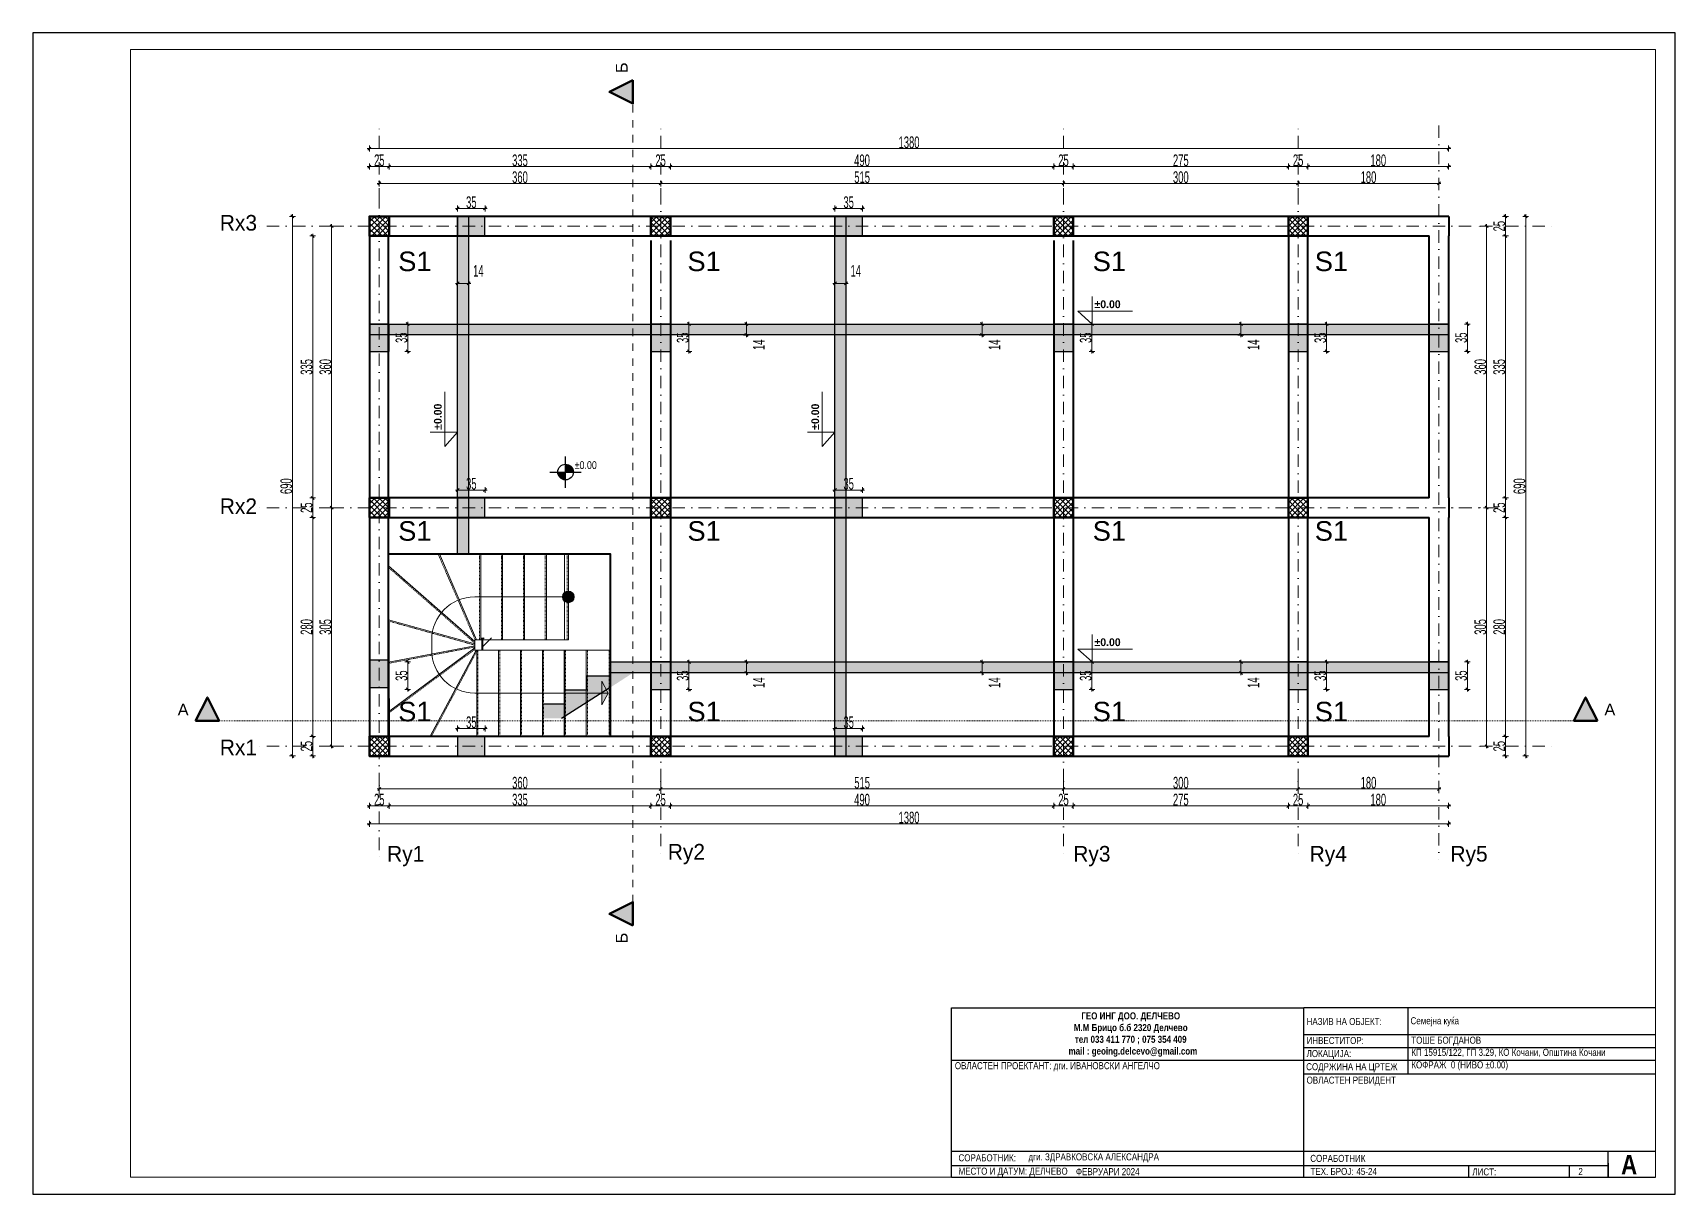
# Model space of a CAD drawing. Extents: x -1929 to 256751, y -18317 to 36108.
# Drawn here: x 80769 to 101769, y -18317 to -3467 of the extents above; entities that cross this region are included whole.
import ezdxf

# ---------------------------------------------------------------- set-up
doc = ezdxf.new("R2010")
doc.units = 0
doc.header["$LTSCALE"] = 5
doc.header["$MEASUREMENT"] = 0
for name, pattern in [('- Двойно прекъснати линии', [1093.611073, 529.166651, -211.666656, 141.111112, -211.666656]), ('- Прекъснати линия', [423.333333, 211.666667, -211.666667]), ('Dot & Dashed', [670.277762, 317.5, -176.388889, 0, -176.388874]), ('Small Dashed', [282.222222, 141.111111, -141.111111])]:
    doc.linetypes.add(name, pattern=pattern)
for name, color, linetype in [('1 _ Конструкция - Недефинирани обекти.Structural - Bearing', 7, 'Continuous'), ('1 _ Плочи - Основни.Structural - Bearing', 7, 'Continuous'), ('4 _ - Фрагмент - Разрез.2D Elements', 7, 'Continuous'), ('4 _ - Фрагмент - Чертежи.2D Elements', 7, 'Continuous'), ('6 _ - Конструктивни оси.Dimensioning', 7, 'Continuous'), ('6 _ - Размери - Нива.Dimensioning', 7, 'Continuous'), ('7 _ - Основни елементи.2D Elements', 7, 'Continuous'), ('Marker - Section', 7, 'Continuous'), ('Structural - Bearing', 7, 'Continuous'), ('Structural - Stair & Railing', 7, 'Continuous'), ('TEXT', 7, 'Continuous')]:
    doc.layers.add(name, color=color, linetype=linetype)
for name, color, linetype, lineweight, true_color in [('Dimensioning - General_Pen_No__25', 7, 'Continuous', 13, 0x40a5ff), ('New_Structural - Bearing_Pen_No__8', 7, 'Continuous', 35, 0xa80f02), ('OSKI', 7, 'Continuous', 20, 0x156a84)]:
    doc.layers.add(name, color=color, linetype=linetype, lineweight=lineweight, true_color=true_color)
doc.layers.add('Dimensioning - General_Pen_No__46', color=5, linetype='Continuous', lineweight=13)
doc.layers.add('dimenzija', color=7, linetype='Continuous', lineweight=13)
doc.styles.add('GENERATED_STYLE_1', font='GOTHIC.TTF')
doc.styles.add('GENERATED_STYLE_2', font='GOTHICB.TTF')
doc.styles.add('GENERATED_STYLE_3', font='GOTHIC.TTF')
doc.styles.add('GENERATED_STYLE_4', font='arial.ttf')
doc.styles.add('GENERATED_STYLE_5', font='arialbd.ttf')
doc.styles.add('GENERATED_STYLE_6', font='Cambria Math.ttf')
doc.styles.add('MACCSWISS', font='MCSWIS.TTF', dxfattribs={"height": 25})
doc.styles.add('PLATEIA', font='CGSAPPS.shx', dxfattribs={"width": 0.6})
doc.dimstyles.new('50', dxfattribs={"dimtxt": 150, "dimasz": 0.5, "dimexe": 0.18, "dimexo": 0.0625, "dimgap": 4, "dimtad": 1, "dimdec": 0, "dimlfac": 0.1, "dimzin": 12, "dimdsep": 46, "dimtxsty": 'PLATEIA', "dimblk": 'A$C321216CB', "dimcen": 0.09, "dimse1": 1, "dimse2": 1, "dimclrd": 256, "dimclrt": 256, "dimadec": 3, "dimazin": 0, "dimtfac": 1, "dimtdec": 0, "dimtix": 1, "dimtmove": 2, "dimatfit": 3, "dimldrblk": 'A$C321216CB', "dimfxl": 1, "dimtolj": 1, "dimtzin": 0, "dimlwd": -1, "dimarcsym": 0})
pattern_1 = [(45, (28213.16, -10699.883), (-35.355335, 35.355335), []), (135, (28213.16, -10699.883), (35.355335, 35.355335), [])]

msp = doc.modelspace()

# ---------------------------------------------------------------- texts
at = {"layer": '4 _ - Фрагмент - Разрез.2D Elements', "linetype": 'Continuous', "lineweight": 35}
for s, insert, char_height, attachment_point, style in [('\\A1;\\pxqc;{\\fCentury Gothic|b1|i0|c204|p34;\\W0.85;ГЕО ИНГ ДОО. ДЕЛЧЕВО\\PМ.М Брицо б.б 2320 Делчево \\Pтел 033 411 770 ; 075 354 409 \\P  mail : geoing.delcevo@gmail.com}', (94807.5, -16276), 90, 5, 'GENERATED_STYLE_5'), ('\\A1;{\\W0.850000x;\\pql;\\fCentury Gothic|b0|i0|c204|p34;НАЗИВ НА ОБЈЕКТ:}', (97056.5, -16109.7), 90, 4, 'GENERATED_STYLE_4'), ('\\A1;{\\W0.850000x;\\pql;\\fCentury Gothic|b0|i0|c204|p34;Семејна куќа}', (98385.7, -16113.4), 90, 4, 'GENERATED_STYLE_4'), ('\\A1;{\\W0.850000x;\\pql;\\fCentury Gothic|b0|i0|c204|p34;ИНВЕСТИТОР:}', (97056.5, -16352.7), 90, 4, 'GENERATED_STYLE_4'), ('\\A1;{\\W0.850000x;\\pql;\\fCentury Gothic|b0|i0|c204|p34;ТОШЕ БОГДАНОВ}', (98395, -16361.3), 90, 4, 'GENERATED_STYLE_4'), ('\\A1;{\\W0.850000x;\\pql;\\fCentury Gothic|b0|i0|c204|p34;ЛОКАЦИЈА:}', (97056.5, -16532.5), 90, 4, 'GENERATED_STYLE_4'), ('\\A1;{\\fCentury Gothic|b0|i0|c204|p34;\\W0.85;КП 15915\\fCentury Gothic|b0|i0|c0|p34;/122\\fCentury Gothic|b0|i0|c204|p34;, ГП 3.29, КО Кочани, Општина Кочани}', (98396.1, -16512), 90, 4, 'GENERATED_STYLE_4'), ('\\A1;\\pxql;{\\fCentury Gothic|b0|i0|c204|p34;\\W0.85;ОВЛАСТЕН ПРОЕКТАНТ: дги. ИВАНОВСКИ АНГЕЛЧО}', (92558.7, -16687.3), 90, 4, 'GENERATED_STYLE_4'), ('\\A1;{\\W0.850000x;\\pql;\\fCentury Gothic|b0|i0|c204|p34;СОДРЖИНА НА ЦРТЕЖ}', (97051.2, -16700.3), 90, 4, 'GENERATED_STYLE_4'), ('\\A1;{\\fCentury Gothic|b0|i0|c204|p34;\\W0.85;КОФРАЖ \\fCentury Gothic|b0|i0|c0|p34; 0\\fCentury Gothic|b0|i0|c204|p34; \\fCentury Gothic|b0|i0|c0|p34;(\\fCentury Gothic|b0|i0|c204|p34;НИВО \\fCentury Gothic|b0|i0|c0|p34;%%P0\\fCentury Gothic|b0|i0|c204|p34;.\\fCentury Gothic|b0|i0|c0|p34;00\\fCentury Gothic|b0|i0|c204|p34;)}', (98396.1, -16677), 90, 4, 'GENERATED_STYLE_4'), ('\\A1;{\\W0.850000x;\\pql;\\fCentury Gothic|b0|i0|c204|p34;ОВЛАСТЕН РЕВИДЕНТ\\P\\pqc;\\fCentury Gothic|b0|i0|c204|p34;}', (97056.5, -16871.9), 90, 4, 'GENERATED_STYLE_4'), ('\\A1;{\\W0.850000x;\\pql;\\fCentury Gothic|b0|i0|c204|p34;СОРАБОТНИК:}', (92605.6, -17852.9), 90, 4, 'GENERATED_STYLE_4'), ('\\A1;\\pxql;{\\fCentury Gothic|b0|i0|c204|p34;\\W0.85;дги. ЗДРАВКОВСКА АЛЕКСАНДРА}', (93499.9, -17852.9), 90, 4, 'GENERATED_STYLE_4'), ('\\A1;{\\W0.850000x;\\pql;\\fCentury Gothic|b0|i0|c204|p34;СОРАБОТНИК}', (97103.3, -17860.4), 90, 4, 'GENERATED_STYLE_4'), ('\\A1;{\\W0.850000x;\\pql;\\fCentury Gothic|b1|i0|c204|p34;А}', (101078.1, -17939.4), 250, 4, 'GENERATED_STYLE_5'), ('\\A1;{\\W0.850000x;\\pql;\\fCentury Gothic|b0|i0|c204|p34;МЕСТО И ДАТУМ: ДЕЛЧЕВО}', (92605.6, -18036.6), 90, 4, 'GENERATED_STYLE_4'), ('\\A1;{\\W0.850000x;\\pql;\\fCentury Gothic|b0|i0|c204|p34;ФЕВРУАРИ 2024\\P\\pql;\\fCentury Gothic|b0|i0|c204|p34;}', (94107.1, -18030.2), 90, 4, 'GENERATED_STYLE_4'), ('\\A1;{\\W0.850000x;\\pql;\\fCentury Gothic|b0|i0|c204|p34;ТЕХ. БРОЈ: }', (97106, -18027.1), 90, 4, 'GENERATED_STYLE_4'), ('\\A1;{\\W0.850000x;\\pql;\\fCentury Gothic|b0|i0|c204|p34;45-24\\P\\pql;\\fCentury Gothic|b0|i0|c204|p34;}', (97693.4, -18028.1), 90, 4, 'GENERATED_STYLE_4'), ('\\A1;{\\W0.850000x;\\pql;\\fCentury Gothic|b0|i0|c204|p34;ЛИСТ: }', (99176.1, -18033.3), 90, 4, 'GENERATED_STYLE_4'), ('\\A1;\\pxql;{\\fCentury Gothic|b0|i0|c0|p34;\\W0.85;2}', (100532.3, -18028.1), 90, 4, 'GENERATED_STYLE_4')]:
    msp.add_mtext(s, dxfattribs=dict(at, insert=insert, char_height=char_height, attachment_point=attachment_point, style=style))
at = {"layer": '6 _ - Размери - Нива.Dimensioning', "linetype": 'Continuous', "lineweight": 35, "insert": (87697.3, -9045.8), "char_height": 100, "attachment_point": 7, "style": 'GENERATED_STYLE_6'}
msp.add_mtext('\\A1;{\\W0.850000x;\\pql;\\fCentury Gothic|b0|i0|c0|p34;±0.00}', dxfattribs=at)
at = {"layer": 'Dimensioning - General_Pen_No__46', "char_height": 100, "attachment_point": 7, "style": 'GENERATED_STYLE_2'}
for insert in [(94345.1, -6989.1), (94345.1, -11310.5)]:
    msp.add_mtext('%%P0.00', dxfattribs=dict(at, insert=insert))
at = {"layer": 'Dimensioning - General_Pen_No__46', "char_height": 100, "attachment_point": 7, "rotation": 90, "style": 'GENERATED_STYLE_2'}
for insert in [(85999.1, -8542.6), (90824.6, -8542.6)]:
    msp.add_mtext('%%P0.00', dxfattribs=dict(at, insert=insert))
at = {"layer": 'Marker - Section', "linetype": 'Continuous', "lineweight": 50, "char_height": 150, "rotation": 90, "style": 'GENERATED_STYLE_3'}
for insert, attachment_point in [((88373.8, -3982.2), 7), ((88373.8, -14973.3), 9)]:
    msp.add_mtext('\\A1;{\\fArial|b0|i0|c204|p34;Б}', dxfattribs=dict(at, insert=insert, attachment_point=attachment_point))
at = {"layer": 'Marker - Section', "linetype": 'Continuous', "lineweight": 50, "char_height": 150, "style": 'GENERATED_STYLE_3'}
for s, insert, attachment_point in [('\\A1;{\\pqr;\\pt0;\\fArial|b0|i0|c0|p34;А}', (82760.9, -12195.7), 9), ('\\A1;{\\pql;\\pt0;\\fArial|b0|i0|c0|p34;А}', (100864.4, -12195.7), 7)]:
    msp.add_mtext(s, dxfattribs=dict(at, insert=insert, attachment_point=attachment_point))
at = {"layer": 'OSKI', "linetype": 'Dot & Dashed', "ltscale": 0.1, "char_height": 200, "attachment_point": 7, "style": 'GENERATED_STYLE_1'}
for s, insert in [('{\\fCentury Gothic|b0|i0|c204|p34;Rx}3', (83160.1, -5998.6)), ('{\\fCentury Gothic|b0|i0|c204|p34;Rx}2', (83160.1, -9620.7))]:
    msp.add_mtext(s, dxfattribs=dict(at, insert=insert))
at = {"layer": 'OSKI', "linetype": 'ByBlock', "char_height": 200, "attachment_point": 7, "style": 'GENERATED_STYLE_1'}
for s, insert in [('{\\fCentury Gothic|b0|i0|c204|p34;Rx}1', (83160.1, -12704.1)), ('Ry2', (88888.1, -14099)), ('Ry1', (85298.9, -14125.1)), ('Ry3', (94073.2, -14125.1)), ('Ry4', (97095.7, -14125.1)), ('{\\fCentury Gothic|b0|i0|c204|p34;Ry}5', (98895.7, -14125.1))]:
    msp.add_mtext(s, dxfattribs=dict(at, insert=insert))
at = {"layer": 'TEXT', "color": 1, "char_height": 250, "width": 187.5, "attachment_point": 1, "style": 'MACCSWISS'}
for insert in [(85440.8, -6264.1), (89138.9, -6264.1), (94321.1, -6264.1), (97160.5, -6264.1), (85440.8, -9711.4), (89138.9, -9711.4), (94321.1, -9711.4), (97160.5, -9711.4), (85440.8, -12021.1), (89138.9, -12021.1), (94321.1, -12021.1), (97160.5, -12021.1)]:
    msp.add_mtext('\\pxt0;{\\fArial|b0|i0|c0|p34;S1}', dxfattribs=dict(at, insert=insert))

# ---------------------------------------------------------------- blocks, each defined once
blk = doc.blocks.new('A$C321216CB')
for p, q in [((-54, 0), (54, 0)), ((-38, -38), (38, 38)), ((0, -75), (0, 75))]:
    blk.add_line(p, q)
blk = doc.blocks.new('*D73')
at = {"layer": 'Defpoints', "color": 0, "ltscale": 50, "transparency": 16777216}
for p in [(91166, -6672), (91026, -6856), (91166, -6856)]:
    blk.add_point(p, dxfattribs=at)
at = {"layer": 'dimenzija', "ltscale": 50, "transparency": 16777216}
blk.add_line((91027, -6672), (91166, -6672), dxfattribs=at)
at = {"layer": 'dimenzija', "ltscale": 50, "transparency": 16777216, "xscale": 0.5, "yscale": 0.5, "zscale": 0.5, "rotation": 180}
blk.add_blockref('A$C321216CB', (91026, -6672), dxfattribs=at)
at = {"layer": 'dimenzija', "ltscale": 50, "transparency": 16777216, "xscale": 0.5, "yscale": 0.5, "zscale": 0.5}
blk.add_blockref('A$C321216CB', (91166, -6672), dxfattribs=at)
at = {"layer": 'dimenzija', "ltscale": 50, "transparency": 16777216, "insert": (91291, -6511), "char_height": 150, "attachment_point": 5, "style": 'PLATEIA'}
blk.add_mtext('\\A1;14', dxfattribs=at)
blk = doc.blocks.new('*D75')
at = {"layer": 'Defpoints', "color": 0, "ltscale": 50, "transparency": 16777216}
for p in [(84348, -5939), (84348, -9539), (84589, -9539)]:
    blk.add_point(p, dxfattribs=at)
at = {"layer": 'dimenzija', "ltscale": 50, "transparency": 16777216}
blk.add_line((84589, -5940), (84589, -9539), dxfattribs=at)
at = {"layer": 'dimenzija', "ltscale": 50, "transparency": 16777216, "xscale": 0.5, "yscale": 0.5, "zscale": 0.5}
for p, rotation in [((84589, -5939), 90), ((84589, -9539), 270)]:
    blk.add_blockref('A$C321216CB', p, dxfattribs=dict(at, rotation=rotation))
at = {"layer": 'dimenzija', "ltscale": 50, "transparency": 16777216, "insert": (84510, -7739), "char_height": 150, "attachment_point": 5, "rotation": 90, "style": 'PLATEIA'}
blk.add_mtext('\\A1;360', dxfattribs=at)
blk = doc.blocks.new('*D90')
at = {"layer": 'Defpoints', "color": 0, "ltscale": 50, "transparency": 16777216}
for p in [(85073, -6064), (84348, -9414), (85073, -9414)]:
    blk.add_point(p, dxfattribs=at)
at = {"layer": 'dimenzija', "ltscale": 50, "transparency": 16777216}
blk.add_line((84348, -6065), (84348, -9414), dxfattribs=at)
at = {"layer": 'dimenzija', "ltscale": 50, "transparency": 16777216, "xscale": 0.5, "yscale": 0.5, "zscale": 0.5}
for p, rotation in [((84348, -6064), 90), ((84348, -9414), 270)]:
    blk.add_blockref('A$C321216CB', p, dxfattribs=dict(at, rotation=rotation))
at = {"layer": 'dimenzija', "ltscale": 50, "transparency": 16777216, "insert": (84269, -7739), "char_height": 150, "attachment_point": 5, "rotation": 90, "style": 'PLATEIA'}
blk.add_mtext('\\A1;335', dxfattribs=at)
blk = doc.blocks.new('*D91')
at = {"layer": 'Defpoints', "color": 0, "ltscale": 50, "transparency": 16777216}
for p in [(85073, -9414), (84348, -9664), (85073, -9664)]:
    blk.add_point(p, dxfattribs=at)
at = {"layer": 'dimenzija', "ltscale": 50, "transparency": 16777216}
blk.add_line((84348, -9415), (84348, -9664), dxfattribs=at)
at = {"layer": 'dimenzija', "ltscale": 50, "transparency": 16777216, "xscale": 0.5, "yscale": 0.5, "zscale": 0.5}
for p, rotation in [((84348, -9414), 90), ((84348, -9664), 270)]:
    blk.add_blockref('A$C321216CB', p, dxfattribs=dict(at, rotation=rotation))
at = {"layer": 'dimenzija', "ltscale": 50, "transparency": 16777216, "insert": (84269, -9539), "char_height": 150, "attachment_point": 5, "rotation": 90, "style": 'PLATEIA'}
blk.add_mtext('\\A1;25', dxfattribs=at)
blk = doc.blocks.new('*D92')
at = {"layer": 'Defpoints', "color": 0, "ltscale": 50, "transparency": 16777216}
for p in [(85073, -9664), (84348, -12464), (85073, -12464)]:
    blk.add_point(p, dxfattribs=at)
at = {"layer": 'dimenzija', "ltscale": 50, "transparency": 16777216}
blk.add_line((84348, -9665), (84348, -12464), dxfattribs=at)
at = {"layer": 'dimenzija', "ltscale": 50, "transparency": 16777216, "xscale": 0.5, "yscale": 0.5, "zscale": 0.5}
for p, rotation in [((84348, -9664), 90), ((84348, -12464), 270)]:
    blk.add_blockref('A$C321216CB', p, dxfattribs=dict(at, rotation=rotation))
at = {"layer": 'dimenzija', "ltscale": 50, "transparency": 16777216, "insert": (84269, -11064), "char_height": 150, "attachment_point": 5, "rotation": 90, "style": 'PLATEIA'}
blk.add_mtext('\\A1;280', dxfattribs=at)
blk = doc.blocks.new('*D93')
at = {"layer": 'Defpoints', "color": 0, "ltscale": 50, "transparency": 16777216}
for p in [(85073, -12464), (84348, -12714), (85073, -12714)]:
    blk.add_point(p, dxfattribs=at)
at = {"layer": 'dimenzija', "ltscale": 50, "transparency": 16777216}
blk.add_line((84348, -12465), (84348, -12714), dxfattribs=at)
at = {"layer": 'dimenzija', "ltscale": 50, "transparency": 16777216, "xscale": 0.5, "yscale": 0.5, "zscale": 0.5}
for p, rotation in [((84348, -12464), 90), ((84348, -12714), 270)]:
    blk.add_blockref('A$C321216CB', p, dxfattribs=dict(at, rotation=rotation))
at = {"layer": 'dimenzija', "ltscale": 50, "transparency": 16777216, "insert": (84269, -12589), "char_height": 150, "attachment_point": 5, "rotation": 90, "style": 'PLATEIA'}
blk.add_mtext('\\A1;25', dxfattribs=at)
blk = doc.blocks.new('*D74')
at = {"layer": 'Defpoints', "color": 0, "ltscale": 50, "transparency": 16777216}
for p in [(85073, -5814), (84089, -12714), (85073, -12714)]:
    blk.add_point(p, dxfattribs=at)
at = {"layer": 'dimenzija', "ltscale": 50, "transparency": 16777216}
blk.add_line((84089, -5815), (84089, -12714), dxfattribs=at)
at = {"layer": 'dimenzija', "ltscale": 50, "transparency": 16777216, "xscale": 0.5, "yscale": 0.5, "zscale": 0.5}
for p, rotation in [((84089, -5814), 90), ((84089, -12714), 270)]:
    blk.add_blockref('A$C321216CB', p, dxfattribs=dict(at, rotation=rotation))
at = {"layer": 'dimenzija', "ltscale": 50, "transparency": 16777216, "insert": (84010, -9264), "char_height": 150, "attachment_point": 5, "rotation": 90, "style": 'PLATEIA'}
blk.add_mtext('\\A1;690', dxfattribs=at)
blk = doc.blocks.new('*D94')
at = {"layer": 'Defpoints', "color": 0, "ltscale": 50, "transparency": 16777216}
for p in [(88798, -5393), (85198, -5614), (88798, -5614)]:
    blk.add_point(p, dxfattribs=at)
at = {"layer": 'dimenzija', "ltscale": 50, "transparency": 16777216}
blk.add_line((85199, -5393), (88798, -5393), dxfattribs=at)
at = {"layer": 'dimenzija', "ltscale": 50, "transparency": 16777216, "xscale": 0.5, "yscale": 0.5, "zscale": 0.5, "rotation": 180}
blk.add_blockref('A$C321216CB', (85198, -5393), dxfattribs=at)
at = {"layer": 'dimenzija', "ltscale": 50, "transparency": 16777216, "xscale": 0.5, "yscale": 0.5, "zscale": 0.5}
blk.add_blockref('A$C321216CB', (88798, -5393), dxfattribs=at)
at = {"layer": 'dimenzija', "ltscale": 50, "transparency": 16777216, "insert": (86998, -5314), "char_height": 150, "attachment_point": 5, "style": 'PLATEIA'}
blk.add_mtext('\\A1;360', dxfattribs=at)
blk = doc.blocks.new('*D95')
at = {"layer": 'Defpoints', "color": 0, "ltscale": 50, "transparency": 16777216}
for p in [(93948, -5393), (88798, -5614), (93948, -5614)]:
    blk.add_point(p, dxfattribs=at)
at = {"layer": 'dimenzija', "ltscale": 50, "transparency": 16777216}
blk.add_line((88799, -5393), (93948, -5393), dxfattribs=at)
at = {"layer": 'dimenzija', "ltscale": 50, "transparency": 16777216, "xscale": 0.5, "yscale": 0.5, "zscale": 0.5, "rotation": 180}
blk.add_blockref('A$C321216CB', (88798, -5393), dxfattribs=at)
at = {"layer": 'dimenzija', "ltscale": 50, "transparency": 16777216, "xscale": 0.5, "yscale": 0.5, "zscale": 0.5}
blk.add_blockref('A$C321216CB', (93948, -5393), dxfattribs=at)
at = {"layer": 'dimenzija', "ltscale": 50, "transparency": 16777216, "insert": (91373, -5314), "char_height": 150, "attachment_point": 5, "style": 'PLATEIA'}
blk.add_mtext('\\A1;515', dxfattribs=at)
blk = doc.blocks.new('*D89')
at = {"layer": 'Defpoints', "color": 0, "ltscale": 50, "transparency": 16777216}
for p in [(85325, -5177), (85073, -5814), (85325, -5814)]:
    blk.add_point(p, dxfattribs=at)
at = {"layer": 'dimenzija', "ltscale": 50, "transparency": 16777216}
blk.add_line((85074, -5177), (85325, -5177), dxfattribs=at)
at = {"layer": 'dimenzija', "ltscale": 50, "transparency": 16777216, "xscale": 0.5, "yscale": 0.5, "zscale": 0.5, "rotation": 180}
blk.add_blockref('A$C321216CB', (85073, -5177), dxfattribs=at)
at = {"layer": 'dimenzija', "ltscale": 50, "transparency": 16777216, "xscale": 0.5, "yscale": 0.5, "zscale": 0.5}
blk.add_blockref('A$C321216CB', (85325, -5177), dxfattribs=at)
at = {"layer": 'dimenzija', "ltscale": 50, "transparency": 16777216, "insert": (85199, -5098), "char_height": 150, "attachment_point": 5, "style": 'PLATEIA'}
blk.add_mtext('\\A1;25', dxfattribs=at)
blk = doc.blocks.new('*D96')
at = {"layer": 'Defpoints', "color": 0, "ltscale": 50, "transparency": 16777216}
for p in [(88671, -5177), (85325, -5814), (88671, -5814)]:
    blk.add_point(p, dxfattribs=at)
at = {"layer": 'dimenzija', "ltscale": 50, "transparency": 16777216}
blk.add_line((85326, -5177), (88671, -5177), dxfattribs=at)
at = {"layer": 'dimenzija', "ltscale": 50, "transparency": 16777216, "xscale": 0.5, "yscale": 0.5, "zscale": 0.5, "rotation": 180}
blk.add_blockref('A$C321216CB', (85325, -5177), dxfattribs=at)
at = {"layer": 'dimenzija', "ltscale": 50, "transparency": 16777216, "xscale": 0.5, "yscale": 0.5, "zscale": 0.5}
blk.add_blockref('A$C321216CB', (88671, -5177), dxfattribs=at)
at = {"layer": 'dimenzija', "ltscale": 50, "transparency": 16777216, "insert": (86998, -5098), "char_height": 150, "attachment_point": 5, "style": 'PLATEIA'}
blk.add_mtext('\\A1;335', dxfattribs=at)
blk = doc.blocks.new('*D97')
at = {"layer": 'Defpoints', "color": 0, "ltscale": 50, "transparency": 16777216}
for p in [(88921, -5177), (88671, -5814), (88921, -5814)]:
    blk.add_point(p, dxfattribs=at)
at = {"layer": 'dimenzija', "ltscale": 50, "transparency": 16777216}
blk.add_line((88672, -5177), (88921, -5177), dxfattribs=at)
at = {"layer": 'dimenzija', "ltscale": 50, "transparency": 16777216, "xscale": 0.5, "yscale": 0.5, "zscale": 0.5, "rotation": 180}
blk.add_blockref('A$C321216CB', (88671, -5177), dxfattribs=at)
at = {"layer": 'dimenzija', "ltscale": 50, "transparency": 16777216, "xscale": 0.5, "yscale": 0.5, "zscale": 0.5}
blk.add_blockref('A$C321216CB', (88921, -5177), dxfattribs=at)
at = {"layer": 'dimenzija', "ltscale": 50, "transparency": 16777216, "insert": (88796, -5098), "char_height": 150, "attachment_point": 5, "style": 'PLATEIA'}
blk.add_mtext('\\A1;25', dxfattribs=at)
blk = doc.blocks.new('*D98')
at = {"layer": 'Defpoints', "color": 0, "ltscale": 50, "transparency": 16777216}
for p in [(93823, -5177), (88921, -5814), (93823, -5814)]:
    blk.add_point(p, dxfattribs=at)
at = {"layer": 'dimenzija', "ltscale": 50, "transparency": 16777216}
blk.add_line((88922, -5177), (93823, -5177), dxfattribs=at)
at = {"layer": 'dimenzija', "ltscale": 50, "transparency": 16777216, "xscale": 0.5, "yscale": 0.5, "zscale": 0.5, "rotation": 180}
blk.add_blockref('A$C321216CB', (88921, -5177), dxfattribs=at)
at = {"layer": 'dimenzija', "ltscale": 50, "transparency": 16777216, "xscale": 0.5, "yscale": 0.5, "zscale": 0.5}
blk.add_blockref('A$C321216CB', (93823, -5177), dxfattribs=at)
at = {"layer": 'dimenzija', "ltscale": 50, "transparency": 16777216, "insert": (91372, -5098), "char_height": 150, "attachment_point": 5, "style": 'PLATEIA'}
blk.add_mtext('\\A1;490', dxfattribs=at)
blk = doc.blocks.new('*D99')
at = {"layer": 'Defpoints', "color": 0, "ltscale": 50, "transparency": 16777216}
for p in [(94073, -5177), (93823, -5814), (94073, -5814)]:
    blk.add_point(p, dxfattribs=at)
at = {"layer": 'dimenzija', "ltscale": 50, "transparency": 16777216}
blk.add_line((93824, -5177), (94073, -5177), dxfattribs=at)
at = {"layer": 'dimenzija', "ltscale": 50, "transparency": 16777216, "xscale": 0.5, "yscale": 0.5, "zscale": 0.5, "rotation": 180}
blk.add_blockref('A$C321216CB', (93823, -5177), dxfattribs=at)
at = {"layer": 'dimenzija', "ltscale": 50, "transparency": 16777216, "xscale": 0.5, "yscale": 0.5, "zscale": 0.5}
blk.add_blockref('A$C321216CB', (94073, -5177), dxfattribs=at)
at = {"layer": 'dimenzija', "ltscale": 50, "transparency": 16777216, "insert": (93948, -5098), "char_height": 150, "attachment_point": 5, "style": 'PLATEIA'}
blk.add_mtext('\\A1;25', dxfattribs=at)
blk = doc.blocks.new('*D100')
at = {"layer": 'Defpoints', "color": 0, "ltscale": 50, "transparency": 16777216}
for p in [(96948, -5393), (93948, -5614), (96948, -5814)]:
    blk.add_point(p, dxfattribs=at)
at = {"layer": 'dimenzija', "ltscale": 50, "transparency": 16777216}
blk.add_line((93949, -5393), (96948, -5393), dxfattribs=at)
at = {"layer": 'dimenzija', "ltscale": 50, "transparency": 16777216, "xscale": 0.5, "yscale": 0.5, "zscale": 0.5, "rotation": 180}
blk.add_blockref('A$C321216CB', (93948, -5393), dxfattribs=at)
at = {"layer": 'dimenzija', "ltscale": 50, "transparency": 16777216, "xscale": 0.5, "yscale": 0.5, "zscale": 0.5}
blk.add_blockref('A$C321216CB', (96948, -5393), dxfattribs=at)
at = {"layer": 'dimenzija', "ltscale": 50, "transparency": 16777216, "insert": (95448, -5314), "char_height": 150, "attachment_point": 5, "style": 'PLATEIA'}
blk.add_mtext('\\A1;300', dxfattribs=at)
blk = doc.blocks.new('*D101')
at = {"layer": 'Defpoints', "color": 0, "ltscale": 50, "transparency": 16777216}
for p in [(96823, -5177), (94073, -5814), (96823, -5814)]:
    blk.add_point(p, dxfattribs=at)
at = {"layer": 'dimenzija', "ltscale": 50, "transparency": 16777216}
blk.add_line((94074, -5177), (96823, -5177), dxfattribs=at)
at = {"layer": 'dimenzija', "ltscale": 50, "transparency": 16777216, "xscale": 0.5, "yscale": 0.5, "zscale": 0.5, "rotation": 180}
blk.add_blockref('A$C321216CB', (94073, -5177), dxfattribs=at)
at = {"layer": 'dimenzija', "ltscale": 50, "transparency": 16777216, "xscale": 0.5, "yscale": 0.5, "zscale": 0.5}
blk.add_blockref('A$C321216CB', (96823, -5177), dxfattribs=at)
at = {"layer": 'dimenzija', "ltscale": 50, "transparency": 16777216, "insert": (95448, -5098), "char_height": 150, "attachment_point": 5, "style": 'PLATEIA'}
blk.add_mtext('\\A1;275', dxfattribs=at)
blk = doc.blocks.new('*D102')
at = {"layer": 'Defpoints', "color": 0, "ltscale": 50, "transparency": 16777216}
for p in [(97073, -5177), (96823, -5814), (97073, -5814)]:
    blk.add_point(p, dxfattribs=at)
at = {"layer": 'dimenzija', "ltscale": 50, "transparency": 16777216}
blk.add_line((96824, -5177), (97073, -5177), dxfattribs=at)
at = {"layer": 'dimenzija', "ltscale": 50, "transparency": 16777216, "xscale": 0.5, "yscale": 0.5, "zscale": 0.5, "rotation": 180}
blk.add_blockref('A$C321216CB', (96823, -5177), dxfattribs=at)
at = {"layer": 'dimenzija', "ltscale": 50, "transparency": 16777216, "xscale": 0.5, "yscale": 0.5, "zscale": 0.5}
blk.add_blockref('A$C321216CB', (97073, -5177), dxfattribs=at)
at = {"layer": 'dimenzija', "ltscale": 50, "transparency": 16777216, "insert": (96948, -5098), "char_height": 150, "attachment_point": 5, "style": 'PLATEIA'}
blk.add_mtext('\\A1;25', dxfattribs=at)
blk = doc.blocks.new('*D77')
at = {"layer": 'Defpoints', "color": 0, "ltscale": 50, "transparency": 16777216}
for p in [(98873, -4947), (85073, -5814), (98873, -5814)]:
    blk.add_point(p, dxfattribs=at)
at = {"layer": 'dimenzija', "ltscale": 50, "transparency": 16777216}
blk.add_line((85074, -4947), (98873, -4947), dxfattribs=at)
at = {"layer": 'dimenzija', "ltscale": 50, "transparency": 16777216, "xscale": 0.5, "yscale": 0.5, "zscale": 0.5, "rotation": 180}
blk.add_blockref('A$C321216CB', (85073, -4947), dxfattribs=at)
at = {"layer": 'dimenzija', "ltscale": 50, "transparency": 16777216, "xscale": 0.5, "yscale": 0.5, "zscale": 0.5}
blk.add_blockref('A$C321216CB', (98873, -4947), dxfattribs=at)
at = {"layer": 'dimenzija', "ltscale": 50, "transparency": 16777216, "insert": (91973, -4868), "char_height": 150, "attachment_point": 5, "style": 'PLATEIA'}
blk.add_mtext('\\A1;1380', dxfattribs=at)
blk = doc.blocks.new('*D78')
at = {"layer": 'Defpoints', "color": 0, "ltscale": 50, "transparency": 16777216}
for p in [(85198, -12915), (88798, -12915), (88798, -13136)]:
    blk.add_point(p, dxfattribs=at)
at = {"layer": 'dimenzija', "ltscale": 50, "transparency": 16777216}
blk.add_line((85199, -13136), (88798, -13136), dxfattribs=at)
at = {"layer": 'dimenzija', "ltscale": 50, "transparency": 16777216, "xscale": 0.5, "yscale": 0.5, "zscale": 0.5, "rotation": 180}
blk.add_blockref('A$C321216CB', (85198, -13136), dxfattribs=at)
at = {"layer": 'dimenzija', "ltscale": 50, "transparency": 16777216, "xscale": 0.5, "yscale": 0.5, "zscale": 0.5}
blk.add_blockref('A$C321216CB', (88798, -13136), dxfattribs=at)
at = {"layer": 'dimenzija', "ltscale": 50, "transparency": 16777216, "insert": (86998, -13057), "char_height": 150, "attachment_point": 5, "style": 'PLATEIA'}
blk.add_mtext('\\A1;360', dxfattribs=at)
blk = doc.blocks.new('*D79')
at = {"layer": 'Defpoints', "color": 0, "ltscale": 50, "transparency": 16777216}
for p in [(88798, -12915), (93948, -12915), (93948, -13136)]:
    blk.add_point(p, dxfattribs=at)
at = {"layer": 'dimenzija', "ltscale": 50, "transparency": 16777216}
blk.add_line((88799, -13136), (93948, -13136), dxfattribs=at)
at = {"layer": 'dimenzija', "ltscale": 50, "transparency": 16777216, "xscale": 0.5, "yscale": 0.5, "zscale": 0.5, "rotation": 180}
blk.add_blockref('A$C321216CB', (88798, -13136), dxfattribs=at)
at = {"layer": 'dimenzija', "ltscale": 50, "transparency": 16777216, "xscale": 0.5, "yscale": 0.5, "zscale": 0.5}
blk.add_blockref('A$C321216CB', (93948, -13136), dxfattribs=at)
at = {"layer": 'dimenzija', "ltscale": 50, "transparency": 16777216, "insert": (91373, -13057), "char_height": 150, "attachment_point": 5, "style": 'PLATEIA'}
blk.add_mtext('\\A1;515', dxfattribs=at)
blk = doc.blocks.new('*D80')
at = {"layer": 'Defpoints', "color": 0, "ltscale": 50, "transparency": 16777216}
for p in [(85073, -12714), (85325, -12714), (85325, -13352)]:
    blk.add_point(p, dxfattribs=at)
at = {"layer": 'dimenzija', "ltscale": 50, "transparency": 16777216}
blk.add_line((85074, -13352), (85325, -13352), dxfattribs=at)
at = {"layer": 'dimenzija', "ltscale": 50, "transparency": 16777216, "xscale": 0.5, "yscale": 0.5, "zscale": 0.5, "rotation": 180}
blk.add_blockref('A$C321216CB', (85073, -13352), dxfattribs=at)
at = {"layer": 'dimenzija', "ltscale": 50, "transparency": 16777216, "xscale": 0.5, "yscale": 0.5, "zscale": 0.5}
blk.add_blockref('A$C321216CB', (85325, -13352), dxfattribs=at)
at = {"layer": 'dimenzija', "ltscale": 50, "transparency": 16777216, "insert": (85199, -13273), "char_height": 150, "attachment_point": 5, "style": 'PLATEIA'}
blk.add_mtext('\\A1;25', dxfattribs=at)
blk = doc.blocks.new('*D81')
at = {"layer": 'Defpoints', "color": 0, "ltscale": 50, "transparency": 16777216}
for p in [(85325, -12714), (88671, -12714), (88671, -13352)]:
    blk.add_point(p, dxfattribs=at)
at = {"layer": 'dimenzija', "ltscale": 50, "transparency": 16777216}
blk.add_line((85326, -13352), (88671, -13352), dxfattribs=at)
at = {"layer": 'dimenzija', "ltscale": 50, "transparency": 16777216, "xscale": 0.5, "yscale": 0.5, "zscale": 0.5, "rotation": 180}
blk.add_blockref('A$C321216CB', (85325, -13352), dxfattribs=at)
at = {"layer": 'dimenzija', "ltscale": 50, "transparency": 16777216, "xscale": 0.5, "yscale": 0.5, "zscale": 0.5}
blk.add_blockref('A$C321216CB', (88671, -13352), dxfattribs=at)
at = {"layer": 'dimenzija', "ltscale": 50, "transparency": 16777216, "insert": (86998, -13273), "char_height": 150, "attachment_point": 5, "style": 'PLATEIA'}
blk.add_mtext('\\A1;335', dxfattribs=at)
blk = doc.blocks.new('*D82')
at = {"layer": 'Defpoints', "color": 0, "ltscale": 50, "transparency": 16777216}
for p in [(88671, -12714), (88921, -12714), (88921, -13352)]:
    blk.add_point(p, dxfattribs=at)
at = {"layer": 'dimenzija', "ltscale": 50, "transparency": 16777216}
blk.add_line((88672, -13352), (88921, -13352), dxfattribs=at)
at = {"layer": 'dimenzija', "ltscale": 50, "transparency": 16777216, "xscale": 0.5, "yscale": 0.5, "zscale": 0.5, "rotation": 180}
blk.add_blockref('A$C321216CB', (88671, -13352), dxfattribs=at)
at = {"layer": 'dimenzija', "ltscale": 50, "transparency": 16777216, "xscale": 0.5, "yscale": 0.5, "zscale": 0.5}
blk.add_blockref('A$C321216CB', (88921, -13352), dxfattribs=at)
at = {"layer": 'dimenzija', "ltscale": 50, "transparency": 16777216, "insert": (88796, -13273), "char_height": 150, "attachment_point": 5, "style": 'PLATEIA'}
blk.add_mtext('\\A1;25', dxfattribs=at)
blk = doc.blocks.new('*D83')
at = {"layer": 'Defpoints', "color": 0, "ltscale": 50, "transparency": 16777216}
for p in [(88921, -12714), (93823, -12714), (93823, -13352)]:
    blk.add_point(p, dxfattribs=at)
at = {"layer": 'dimenzija', "ltscale": 50, "transparency": 16777216}
blk.add_line((88922, -13352), (93823, -13352), dxfattribs=at)
at = {"layer": 'dimenzija', "ltscale": 50, "transparency": 16777216, "xscale": 0.5, "yscale": 0.5, "zscale": 0.5, "rotation": 180}
blk.add_blockref('A$C321216CB', (88921, -13352), dxfattribs=at)
at = {"layer": 'dimenzija', "ltscale": 50, "transparency": 16777216, "xscale": 0.5, "yscale": 0.5, "zscale": 0.5}
blk.add_blockref('A$C321216CB', (93823, -13352), dxfattribs=at)
at = {"layer": 'dimenzija', "ltscale": 50, "transparency": 16777216, "insert": (91372, -13273), "char_height": 150, "attachment_point": 5, "style": 'PLATEIA'}
blk.add_mtext('\\A1;490', dxfattribs=at)
blk = doc.blocks.new('*D84')
at = {"layer": 'Defpoints', "color": 0, "ltscale": 50, "transparency": 16777216}
for p in [(93823, -12714), (94073, -12714), (94073, -13352)]:
    blk.add_point(p, dxfattribs=at)
at = {"layer": 'dimenzija', "ltscale": 50, "transparency": 16777216}
blk.add_line((93824, -13352), (94073, -13352), dxfattribs=at)
at = {"layer": 'dimenzija', "ltscale": 50, "transparency": 16777216, "xscale": 0.5, "yscale": 0.5, "zscale": 0.5, "rotation": 180}
blk.add_blockref('A$C321216CB', (93823, -13352), dxfattribs=at)
at = {"layer": 'dimenzija', "ltscale": 50, "transparency": 16777216, "xscale": 0.5, "yscale": 0.5, "zscale": 0.5}
blk.add_blockref('A$C321216CB', (94073, -13352), dxfattribs=at)
at = {"layer": 'dimenzija', "ltscale": 50, "transparency": 16777216, "insert": (93948, -13273), "char_height": 150, "attachment_point": 5, "style": 'PLATEIA'}
blk.add_mtext('\\A1;25', dxfattribs=at)
blk = doc.blocks.new('*D85')
at = {"layer": 'Defpoints', "color": 0, "ltscale": 50, "transparency": 16777216}
for p in [(96948, -12714), (93948, -12915), (96948, -13136)]:
    blk.add_point(p, dxfattribs=at)
at = {"layer": 'dimenzija', "ltscale": 50, "transparency": 16777216}
blk.add_line((93949, -13136), (96948, -13136), dxfattribs=at)
at = {"layer": 'dimenzija', "ltscale": 50, "transparency": 16777216, "xscale": 0.5, "yscale": 0.5, "zscale": 0.5, "rotation": 180}
blk.add_blockref('A$C321216CB', (93948, -13136), dxfattribs=at)
at = {"layer": 'dimenzija', "ltscale": 50, "transparency": 16777216, "xscale": 0.5, "yscale": 0.5, "zscale": 0.5}
blk.add_blockref('A$C321216CB', (96948, -13136), dxfattribs=at)
at = {"layer": 'dimenzija', "ltscale": 50, "transparency": 16777216, "insert": (95448, -13057), "char_height": 150, "attachment_point": 5, "style": 'PLATEIA'}
blk.add_mtext('\\A1;300', dxfattribs=at)
blk = doc.blocks.new('*D86')
at = {"layer": 'Defpoints', "color": 0, "ltscale": 50, "transparency": 16777216}
for p in [(94073, -12714), (96823, -12714), (96823, -13352)]:
    blk.add_point(p, dxfattribs=at)
at = {"layer": 'dimenzija', "ltscale": 50, "transparency": 16777216}
blk.add_line((94074, -13352), (96823, -13352), dxfattribs=at)
at = {"layer": 'dimenzija', "ltscale": 50, "transparency": 16777216, "xscale": 0.5, "yscale": 0.5, "zscale": 0.5, "rotation": 180}
blk.add_blockref('A$C321216CB', (94073, -13352), dxfattribs=at)
at = {"layer": 'dimenzija', "ltscale": 50, "transparency": 16777216, "xscale": 0.5, "yscale": 0.5, "zscale": 0.5}
blk.add_blockref('A$C321216CB', (96823, -13352), dxfattribs=at)
at = {"layer": 'dimenzija', "ltscale": 50, "transparency": 16777216, "insert": (95448, -13273), "char_height": 150, "attachment_point": 5, "style": 'PLATEIA'}
blk.add_mtext('\\A1;275', dxfattribs=at)
blk = doc.blocks.new('*D87')
at = {"layer": 'Defpoints', "color": 0, "ltscale": 50, "transparency": 16777216}
for p in [(96823, -12714), (97073, -12714), (97073, -13352)]:
    blk.add_point(p, dxfattribs=at)
at = {"layer": 'dimenzija', "ltscale": 50, "transparency": 16777216}
blk.add_line((96824, -13352), (97073, -13352), dxfattribs=at)
at = {"layer": 'dimenzija', "ltscale": 50, "transparency": 16777216, "xscale": 0.5, "yscale": 0.5, "zscale": 0.5, "rotation": 180}
blk.add_blockref('A$C321216CB', (96823, -13352), dxfattribs=at)
at = {"layer": 'dimenzija', "ltscale": 50, "transparency": 16777216, "xscale": 0.5, "yscale": 0.5, "zscale": 0.5}
blk.add_blockref('A$C321216CB', (97073, -13352), dxfattribs=at)
at = {"layer": 'dimenzija', "ltscale": 50, "transparency": 16777216, "insert": (96948, -13273), "char_height": 150, "attachment_point": 5, "style": 'PLATEIA'}
blk.add_mtext('\\A1;25', dxfattribs=at)
blk = doc.blocks.new('*D88')
at = {"layer": 'Defpoints', "color": 0, "ltscale": 50, "transparency": 16777216}
for p in [(85073, -12714), (98873, -12714), (98873, -13581)]:
    blk.add_point(p, dxfattribs=at)
at = {"layer": 'dimenzija', "ltscale": 50, "transparency": 16777216}
blk.add_line((85074, -13581), (98873, -13581), dxfattribs=at)
at = {"layer": 'dimenzija', "ltscale": 50, "transparency": 16777216, "xscale": 0.5, "yscale": 0.5, "zscale": 0.5, "rotation": 180}
blk.add_blockref('A$C321216CB', (85073, -13581), dxfattribs=at)
at = {"layer": 'dimenzija', "ltscale": 50, "transparency": 16777216, "xscale": 0.5, "yscale": 0.5, "zscale": 0.5}
blk.add_blockref('A$C321216CB', (98873, -13581), dxfattribs=at)
at = {"layer": 'dimenzija', "ltscale": 50, "transparency": 16777216, "insert": (91973, -13502), "char_height": 150, "attachment_point": 5, "style": 'PLATEIA'}
blk.add_mtext('\\A1;1380', dxfattribs=at)
blk = doc.blocks.new('*D76')
at = {"layer": 'Defpoints', "color": 0, "ltscale": 50, "transparency": 16777216}
for p in [(84348, -9539), (84589, -12589), (84827, -12589)]:
    blk.add_point(p, dxfattribs=at)
at = {"layer": 'dimenzija', "ltscale": 50, "transparency": 16777216}
blk.add_line((84589, -9540), (84589, -12589), dxfattribs=at)
at = {"layer": 'dimenzija', "ltscale": 50, "transparency": 16777216, "xscale": 0.5, "yscale": 0.5, "zscale": 0.5}
for p, rotation in [((84589, -9539), 90), ((84589, -12589), 270)]:
    blk.add_blockref('A$C321216CB', p, dxfattribs=dict(at, rotation=rotation))
at = {"layer": 'dimenzija', "ltscale": 50, "transparency": 16777216, "insert": (84510, -11064), "char_height": 150, "attachment_point": 5, "rotation": 90, "style": 'PLATEIA'}
blk.add_mtext('\\A1;305', dxfattribs=at)
blk = doc.blocks.new('*D103')
at = {"layer": 'Defpoints', "color": 0, "ltscale": 50, "transparency": 16777216}
for p in [(91026, -5814), (91376, -5713), (91376, -5814)]:
    blk.add_point(p, dxfattribs=at)
at = {"layer": 'dimenzija', "ltscale": 50, "transparency": 16777216}
blk.add_line((91027, -5713), (91376, -5713), dxfattribs=at)
at = {"layer": 'dimenzija', "ltscale": 50, "transparency": 16777216, "xscale": 0.5, "yscale": 0.5, "zscale": 0.5, "rotation": 180}
blk.add_blockref('A$C321216CB', (91026, -5713), dxfattribs=at)
at = {"layer": 'dimenzija', "ltscale": 50, "transparency": 16777216, "xscale": 0.5, "yscale": 0.5, "zscale": 0.5}
blk.add_blockref('A$C321216CB', (91376, -5713), dxfattribs=at)
at = {"layer": 'dimenzija', "ltscale": 50, "transparency": 16777216, "insert": (91201, -5634), "char_height": 150, "attachment_point": 5, "style": 'PLATEIA'}
blk.add_mtext('\\A1;35', dxfattribs=at)
blk = doc.blocks.new('*D104')
at = {"layer": 'Defpoints', "color": 0, "ltscale": 50, "transparency": 16777216}
for p in [(91026, -9414), (91376, -9313), (91376, -9414)]:
    blk.add_point(p, dxfattribs=at)
at = {"layer": 'dimenzija', "ltscale": 50, "transparency": 16777216}
blk.add_line((91027, -9313), (91376, -9313), dxfattribs=at)
at = {"layer": 'dimenzija', "ltscale": 50, "transparency": 16777216, "xscale": 0.5, "yscale": 0.5, "zscale": 0.5, "rotation": 180}
blk.add_blockref('A$C321216CB', (91026, -9313), dxfattribs=at)
at = {"layer": 'dimenzija', "ltscale": 50, "transparency": 16777216, "xscale": 0.5, "yscale": 0.5, "zscale": 0.5}
blk.add_blockref('A$C321216CB', (91376, -9313), dxfattribs=at)
at = {"layer": 'dimenzija', "ltscale": 50, "transparency": 16777216, "insert": (91201, -9234), "char_height": 150, "attachment_point": 5, "style": 'PLATEIA'}
blk.add_mtext('\\A1;35', dxfattribs=at)
blk = doc.blocks.new('*D105')
at = {"layer": 'Defpoints', "color": 0, "ltscale": 50, "transparency": 16777216}
for p in [(91376, -12363), (91026, -12464), (91376, -12464)]:
    blk.add_point(p, dxfattribs=at)
at = {"layer": 'dimenzija', "ltscale": 50, "transparency": 16777216}
blk.add_line((91027, -12363), (91376, -12363), dxfattribs=at)
at = {"layer": 'dimenzija', "ltscale": 50, "transparency": 16777216, "xscale": 0.5, "yscale": 0.5, "zscale": 0.5, "rotation": 180}
blk.add_blockref('A$C321216CB', (91026, -12363), dxfattribs=at)
at = {"layer": 'dimenzija', "ltscale": 50, "transparency": 16777216, "xscale": 0.5, "yscale": 0.5, "zscale": 0.5}
blk.add_blockref('A$C321216CB', (91376, -12363), dxfattribs=at)
at = {"layer": 'dimenzija', "ltscale": 50, "transparency": 16777216, "insert": (91201, -12284), "char_height": 150, "attachment_point": 5, "style": 'PLATEIA'}
blk.add_mtext('\\A1;35', dxfattribs=at)
blk = doc.blocks.new('*D106')
at = {"layer": 'Defpoints', "color": 0, "ltscale": 50, "transparency": 16777216}
for p in [(86341, -6672), (86201, -6856), (86341, -6856)]:
    blk.add_point(p, dxfattribs=at)
at = {"layer": 'dimenzija', "ltscale": 50, "transparency": 16777216}
blk.add_line((86201, -6672), (86340, -6672), dxfattribs=at)
at = {"layer": 'dimenzija', "ltscale": 50, "transparency": 16777216, "xscale": 0.5, "yscale": 0.5, "zscale": 0.5, "rotation": 180}
blk.add_blockref('A$C321216CB', (86201, -6672), dxfattribs=at)
at = {"layer": 'dimenzija', "ltscale": 50, "transparency": 16777216, "xscale": 0.5, "yscale": 0.5, "zscale": 0.5}
blk.add_blockref('A$C321216CB', (86341, -6672), dxfattribs=at)
at = {"layer": 'dimenzija', "ltscale": 50, "transparency": 16777216, "insert": (86466, -6511), "char_height": 150, "attachment_point": 5, "style": 'PLATEIA'}
blk.add_mtext('\\A1;14', dxfattribs=at)
blk = doc.blocks.new('*D107')
at = {"layer": 'Defpoints', "color": 0, "ltscale": 50, "transparency": 16777216}
for p in [(86201, -5814), (86551, -5713), (86551, -5814)]:
    blk.add_point(p, dxfattribs=at)
at = {"layer": 'dimenzija', "ltscale": 50, "transparency": 16777216}
blk.add_line((86201, -5713), (86550, -5713), dxfattribs=at)
at = {"layer": 'dimenzija', "ltscale": 50, "transparency": 16777216, "xscale": 0.5, "yscale": 0.5, "zscale": 0.5, "rotation": 180}
blk.add_blockref('A$C321216CB', (86201, -5713), dxfattribs=at)
at = {"layer": 'dimenzija', "ltscale": 50, "transparency": 16777216, "xscale": 0.5, "yscale": 0.5, "zscale": 0.5}
blk.add_blockref('A$C321216CB', (86551, -5713), dxfattribs=at)
at = {"layer": 'dimenzija', "ltscale": 50, "transparency": 16777216, "insert": (86376, -5634), "char_height": 150, "attachment_point": 5, "style": 'PLATEIA'}
blk.add_mtext('\\A1;35', dxfattribs=at)
blk = doc.blocks.new('*D108')
at = {"layer": 'Defpoints', "color": 0, "ltscale": 50, "transparency": 16777216}
for p in [(86201, -9414), (86551, -9313), (86551, -9414)]:
    blk.add_point(p, dxfattribs=at)
at = {"layer": 'dimenzija', "ltscale": 50, "transparency": 16777216}
blk.add_line((86201, -9313), (86550, -9313), dxfattribs=at)
at = {"layer": 'dimenzija', "ltscale": 50, "transparency": 16777216, "xscale": 0.5, "yscale": 0.5, "zscale": 0.5, "rotation": 180}
blk.add_blockref('A$C321216CB', (86201, -9313), dxfattribs=at)
at = {"layer": 'dimenzija', "ltscale": 50, "transparency": 16777216, "xscale": 0.5, "yscale": 0.5, "zscale": 0.5}
blk.add_blockref('A$C321216CB', (86551, -9313), dxfattribs=at)
at = {"layer": 'dimenzija', "ltscale": 50, "transparency": 16777216, "insert": (86376, -9234), "char_height": 150, "attachment_point": 5, "style": 'PLATEIA'}
blk.add_mtext('\\A1;35', dxfattribs=at)
blk = doc.blocks.new('*D109')
at = {"layer": 'Defpoints', "color": 0, "ltscale": 50, "transparency": 16777216}
for p in [(86551, -12363), (86201, -12464), (86551, -12464)]:
    blk.add_point(p, dxfattribs=at)
at = {"layer": 'dimenzija', "ltscale": 50, "transparency": 16777216}
blk.add_line((86201, -12363), (86550, -12363), dxfattribs=at)
at = {"layer": 'dimenzija', "ltscale": 50, "transparency": 16777216, "xscale": 0.5, "yscale": 0.5, "zscale": 0.5, "rotation": 180}
blk.add_blockref('A$C321216CB', (86201, -12363), dxfattribs=at)
at = {"layer": 'dimenzija', "ltscale": 50, "transparency": 16777216, "xscale": 0.5, "yscale": 0.5, "zscale": 0.5}
blk.add_blockref('A$C321216CB', (86551, -12363), dxfattribs=at)
at = {"layer": 'dimenzija', "ltscale": 50, "transparency": 16777216, "insert": (86376, -12284), "char_height": 150, "attachment_point": 5, "style": 'PLATEIA'}
blk.add_mtext('\\A1;35', dxfattribs=at)
blk = doc.blocks.new('*D110')
at = {"layer": 'Defpoints', "color": 0, "ltscale": 50, "transparency": 16777216}
for p in [(96032, -7191), (96032, -7331), (96216, -7331)]:
    blk.add_point(p, dxfattribs=at)
at = {"layer": 'dimenzija', "ltscale": 50, "transparency": 16777216}
blk.add_line((96216, -7191), (96216, -7330), dxfattribs=at)
at = {"layer": 'dimenzija', "ltscale": 50, "transparency": 16777216, "xscale": 0.5, "yscale": 0.5, "zscale": 0.5}
for p, rotation in [((96216, -7191), 90), ((96216, -7331), 270)]:
    blk.add_blockref('A$C321216CB', p, dxfattribs=dict(at, rotation=rotation))
at = {"layer": 'dimenzija', "ltscale": 50, "transparency": 16777216, "insert": (96376, -7456), "char_height": 150, "attachment_point": 5, "rotation": 90, "style": 'PLATEIA'}
blk.add_mtext('\\A1;14', dxfattribs=at)
blk = doc.blocks.new('*D111')
at = {"layer": 'Defpoints', "color": 0, "ltscale": 50, "transparency": 16777216}
for p in [(88921, -7191), (88921, -7541), (89159, -7541)]:
    blk.add_point(p, dxfattribs=at)
at = {"layer": 'dimenzija', "ltscale": 50, "transparency": 16777216}
blk.add_line((89159, -7191), (89159, -7540), dxfattribs=at)
at = {"layer": 'dimenzija', "ltscale": 50, "transparency": 16777216, "xscale": 0.5, "yscale": 0.5, "zscale": 0.5}
for p, rotation in [((89159, -7191), 90), ((89159, -7541), 270)]:
    blk.add_blockref('A$C321216CB', p, dxfattribs=dict(at, rotation=rotation))
at = {"layer": 'dimenzija', "ltscale": 50, "transparency": 16777216, "insert": (89080, -7366), "char_height": 150, "attachment_point": 5, "rotation": 90, "style": 'PLATEIA'}
blk.add_mtext('\\A1;35', dxfattribs=at)
blk = doc.blocks.new('*D112')
at = {"layer": 'Defpoints', "color": 0, "ltscale": 50, "transparency": 16777216}
for p in [(92722, -7191), (92722, -7331), (92906, -7331)]:
    blk.add_point(p, dxfattribs=at)
at = {"layer": 'dimenzija', "ltscale": 50, "transparency": 16777216}
blk.add_line((92906, -7191), (92906, -7330), dxfattribs=at)
at = {"layer": 'dimenzija', "ltscale": 50, "transparency": 16777216, "xscale": 0.5, "yscale": 0.5, "zscale": 0.5}
for p, rotation in [((92906, -7191), 90), ((92906, -7331), 270)]:
    blk.add_blockref('A$C321216CB', p, dxfattribs=dict(at, rotation=rotation))
at = {"layer": 'dimenzija', "ltscale": 50, "transparency": 16777216, "insert": (93066, -7456), "char_height": 150, "attachment_point": 5, "rotation": 90, "style": 'PLATEIA'}
blk.add_mtext('\\A1;14', dxfattribs=at)
blk = doc.blocks.new('*D113')
at = {"layer": 'Defpoints', "color": 0, "ltscale": 50, "transparency": 16777216}
for p in [(89708, -7191), (89708, -7331), (89893, -7331)]:
    blk.add_point(p, dxfattribs=at)
at = {"layer": 'dimenzija', "ltscale": 50, "transparency": 16777216}
blk.add_line((89893, -7191), (89893, -7330), dxfattribs=at)
at = {"layer": 'dimenzija', "ltscale": 50, "transparency": 16777216, "xscale": 0.5, "yscale": 0.5, "zscale": 0.5}
for p, rotation in [((89893, -7191), 90), ((89893, -7331), 270)]:
    blk.add_blockref('A$C321216CB', p, dxfattribs=dict(at, rotation=rotation))
at = {"layer": 'dimenzija', "ltscale": 50, "transparency": 16777216, "insert": (90053, -7456), "char_height": 150, "attachment_point": 5, "rotation": 90, "style": 'PLATEIA'}
blk.add_mtext('\\A1;14', dxfattribs=at)
blk = doc.blocks.new('*D114')
at = {"layer": 'Defpoints', "color": 0, "ltscale": 50, "transparency": 16777216}
for p in [(96032, -11512), (96032, -11652), (96216, -11652)]:
    blk.add_point(p, dxfattribs=at)
at = {"layer": 'dimenzija', "ltscale": 50, "transparency": 16777216}
blk.add_line((96216, -11513), (96216, -11652), dxfattribs=at)
at = {"layer": 'dimenzija', "ltscale": 50, "transparency": 16777216, "xscale": 0.5, "yscale": 0.5, "zscale": 0.5}
for p, rotation in [((96216, -11512), 90), ((96216, -11652), 270)]:
    blk.add_blockref('A$C321216CB', p, dxfattribs=dict(at, rotation=rotation))
at = {"layer": 'dimenzija', "ltscale": 50, "transparency": 16777216, "insert": (96376, -11777), "char_height": 150, "attachment_point": 5, "rotation": 90, "style": 'PLATEIA'}
blk.add_mtext('\\A1;14', dxfattribs=at)
blk = doc.blocks.new('*D115')
at = {"layer": 'Defpoints', "color": 0, "ltscale": 50, "transparency": 16777216}
for p in [(92722, -11512), (92722, -11652), (92906, -11652)]:
    blk.add_point(p, dxfattribs=at)
at = {"layer": 'dimenzija', "ltscale": 50, "transparency": 16777216}
blk.add_line((92906, -11513), (92906, -11652), dxfattribs=at)
at = {"layer": 'dimenzija', "ltscale": 50, "transparency": 16777216, "xscale": 0.5, "yscale": 0.5, "zscale": 0.5}
for p, rotation in [((92906, -11512), 90), ((92906, -11652), 270)]:
    blk.add_blockref('A$C321216CB', p, dxfattribs=dict(at, rotation=rotation))
at = {"layer": 'dimenzija', "ltscale": 50, "transparency": 16777216, "insert": (93066, -11777), "char_height": 150, "attachment_point": 5, "rotation": 90, "style": 'PLATEIA'}
blk.add_mtext('\\A1;14', dxfattribs=at)
blk = doc.blocks.new('*D116')
at = {"layer": 'Defpoints', "color": 0, "ltscale": 50, "transparency": 16777216}
for p in [(89708, -11512), (89708, -11652), (89893, -11652)]:
    blk.add_point(p, dxfattribs=at)
at = {"layer": 'dimenzija', "ltscale": 50, "transparency": 16777216}
blk.add_line((89893, -11513), (89893, -11652), dxfattribs=at)
at = {"layer": 'dimenzija', "ltscale": 50, "transparency": 16777216, "xscale": 0.5, "yscale": 0.5, "zscale": 0.5}
for p, rotation in [((89893, -11512), 90), ((89893, -11652), 270)]:
    blk.add_blockref('A$C321216CB', p, dxfattribs=dict(at, rotation=rotation))
at = {"layer": 'dimenzija', "ltscale": 50, "transparency": 16777216, "insert": (90053, -11777), "char_height": 150, "attachment_point": 5, "rotation": 90, "style": 'PLATEIA'}
blk.add_mtext('\\A1;14', dxfattribs=at)
blk = doc.blocks.new('*D117')
at = {"layer": 'Defpoints', "color": 0, "ltscale": 50, "transparency": 16777216}
for p in [(94073, -7191), (94073, -7541), (94312, -7541)]:
    blk.add_point(p, dxfattribs=at)
at = {"layer": 'dimenzija', "ltscale": 50, "transparency": 16777216}
blk.add_line((94312, -7191), (94312, -7540), dxfattribs=at)
at = {"layer": 'dimenzija', "ltscale": 50, "transparency": 16777216, "xscale": 0.5, "yscale": 0.5, "zscale": 0.5}
for p, rotation in [((94312, -7191), 90), ((94312, -7541), 270)]:
    blk.add_blockref('A$C321216CB', p, dxfattribs=dict(at, rotation=rotation))
at = {"layer": 'dimenzija', "ltscale": 50, "transparency": 16777216, "insert": (94233, -7366), "char_height": 150, "attachment_point": 5, "rotation": 90, "style": 'PLATEIA'}
blk.add_mtext('\\A1;35', dxfattribs=at)
blk = doc.blocks.new('*D118')
at = {"layer": 'Defpoints', "color": 0, "ltscale": 50, "transparency": 16777216}
for p in [(97073, -7191), (97073, -7541), (97312, -7541)]:
    blk.add_point(p, dxfattribs=at)
at = {"layer": 'dimenzija', "ltscale": 50, "transparency": 16777216}
blk.add_line((97312, -7191), (97312, -7540), dxfattribs=at)
at = {"layer": 'dimenzija', "ltscale": 50, "transparency": 16777216, "xscale": 0.5, "yscale": 0.5, "zscale": 0.5}
for p, rotation in [((97312, -7191), 90), ((97312, -7541), 270)]:
    blk.add_blockref('A$C321216CB', p, dxfattribs=dict(at, rotation=rotation))
at = {"layer": 'dimenzija', "ltscale": 50, "transparency": 16777216, "insert": (97233, -7366), "char_height": 150, "attachment_point": 5, "rotation": 90, "style": 'PLATEIA'}
blk.add_mtext('\\A1;35', dxfattribs=at)
blk = doc.blocks.new('*D119')
at = {"layer": 'Defpoints', "color": 0, "ltscale": 50, "transparency": 16777216}
for p in [(85323, -7191), (85323, -7541), (85562, -7541)]:
    blk.add_point(p, dxfattribs=at)
at = {"layer": 'dimenzija', "ltscale": 50, "transparency": 16777216}
blk.add_line((85562, -7191), (85562, -7540), dxfattribs=at)
at = {"layer": 'dimenzija', "ltscale": 50, "transparency": 16777216, "xscale": 0.5, "yscale": 0.5, "zscale": 0.5}
for p, rotation in [((85562, -7191), 90), ((85562, -7541), 270)]:
    blk.add_blockref('A$C321216CB', p, dxfattribs=dict(at, rotation=rotation))
at = {"layer": 'dimenzija', "ltscale": 50, "transparency": 16777216, "insert": (85483, -7366), "char_height": 150, "attachment_point": 5, "rotation": 90, "style": 'PLATEIA'}
blk.add_mtext('\\A1;35', dxfattribs=at)
blk = doc.blocks.new('*D123')
at = {"layer": 'Defpoints', "color": 0, "ltscale": 50, "transparency": 16777216}
for p in [(88921, -11512), (88921, -11862), (89159, -11862)]:
    blk.add_point(p, dxfattribs=at)
at = {"layer": 'dimenzija', "ltscale": 50, "transparency": 16777216}
blk.add_line((89159, -11513), (89159, -11862), dxfattribs=at)
at = {"layer": 'dimenzija', "ltscale": 50, "transparency": 16777216, "xscale": 0.5, "yscale": 0.5, "zscale": 0.5}
for p, rotation in [((89159, -11512), 90), ((89159, -11862), 270)]:
    blk.add_blockref('A$C321216CB', p, dxfattribs=dict(at, rotation=rotation))
at = {"layer": 'dimenzija', "ltscale": 50, "transparency": 16777216, "insert": (89080, -11687), "char_height": 150, "attachment_point": 5, "rotation": 90, "style": 'PLATEIA'}
blk.add_mtext('\\A1;35', dxfattribs=at)
blk = doc.blocks.new('*D120')
at = {"layer": 'Defpoints', "color": 0, "ltscale": 50, "transparency": 16777216}
for p in [(94073, -11512), (94073, -11862), (94312, -11862)]:
    blk.add_point(p, dxfattribs=at)
at = {"layer": 'dimenzija', "ltscale": 50, "transparency": 16777216}
blk.add_line((94312, -11513), (94312, -11862), dxfattribs=at)
at = {"layer": 'dimenzija', "ltscale": 50, "transparency": 16777216, "xscale": 0.5, "yscale": 0.5, "zscale": 0.5}
for p, rotation in [((94312, -11512), 90), ((94312, -11862), 270)]:
    blk.add_blockref('A$C321216CB', p, dxfattribs=dict(at, rotation=rotation))
at = {"layer": 'dimenzija', "ltscale": 50, "transparency": 16777216, "insert": (94233, -11687), "char_height": 150, "attachment_point": 5, "rotation": 90, "style": 'PLATEIA'}
blk.add_mtext('\\A1;35', dxfattribs=at)
blk = doc.blocks.new('*D121')
at = {"layer": 'Defpoints', "color": 0, "ltscale": 50, "transparency": 16777216}
for p in [(97073, -11512), (97073, -11862), (97312, -11862)]:
    blk.add_point(p, dxfattribs=at)
at = {"layer": 'dimenzija', "ltscale": 50, "transparency": 16777216}
blk.add_line((97312, -11513), (97312, -11862), dxfattribs=at)
at = {"layer": 'dimenzija', "ltscale": 50, "transparency": 16777216, "xscale": 0.5, "yscale": 0.5, "zscale": 0.5}
for p, rotation in [((97312, -11512), 90), ((97312, -11862), 270)]:
    blk.add_blockref('A$C321216CB', p, dxfattribs=dict(at, rotation=rotation))
at = {"layer": 'dimenzija', "ltscale": 50, "transparency": 16777216, "insert": (97233, -11687), "char_height": 150, "attachment_point": 5, "rotation": 90, "style": 'PLATEIA'}
blk.add_mtext('\\A1;35', dxfattribs=at)
blk = doc.blocks.new('*D122')
at = {"layer": 'Defpoints', "color": 0, "ltscale": 50, "transparency": 16777216}
for p in [(85323, -11512), (85323, -11862), (85562, -11862)]:
    blk.add_point(p, dxfattribs=at)
at = {"layer": 'dimenzija', "ltscale": 50, "transparency": 16777216}
blk.add_line((85562, -11513), (85562, -11862), dxfattribs=at)
at = {"layer": 'dimenzija', "ltscale": 50, "transparency": 16777216, "xscale": 0.5, "yscale": 0.5, "zscale": 0.5}
for p, rotation in [((85562, -11512), 90), ((85562, -11862), 270)]:
    blk.add_blockref('A$C321216CB', p, dxfattribs=dict(at, rotation=rotation))
at = {"layer": 'dimenzija', "ltscale": 50, "transparency": 16777216, "insert": (85483, -11687), "char_height": 150, "attachment_point": 5, "rotation": 90, "style": 'PLATEIA'}
blk.add_mtext('\\A1;35', dxfattribs=at)
blk = doc.blocks.new('*D124')
at = {"layer": 'Defpoints', "color": 0, "ltscale": 50, "transparency": 16777216}
for p in [(98873, -5177), (97073, -5814), (98873, -5814)]:
    blk.add_point(p, dxfattribs=at)
at = {"layer": 'dimenzija', "ltscale": 50, "transparency": 16777216}
blk.add_line((97074, -5177), (98873, -5177), dxfattribs=at)
at = {"layer": 'dimenzija', "ltscale": 50, "transparency": 16777216, "xscale": 0.5, "yscale": 0.5, "zscale": 0.5, "rotation": 180}
blk.add_blockref('A$C321216CB', (97073, -5177), dxfattribs=at)
at = {"layer": 'dimenzija', "ltscale": 50, "transparency": 16777216, "xscale": 0.5, "yscale": 0.5, "zscale": 0.5}
blk.add_blockref('A$C321216CB', (98873, -5177), dxfattribs=at)
at = {"layer": 'dimenzija', "ltscale": 50, "transparency": 16777216, "insert": (97973, -5098), "char_height": 150, "attachment_point": 5, "style": 'PLATEIA'}
blk.add_mtext('\\A1;180', dxfattribs=at)
blk = doc.blocks.new('*D125')
at = {"layer": 'Defpoints', "color": 0, "ltscale": 50, "transparency": 16777216}
for p in [(97073, -12714), (98873, -12714), (98873, -13352)]:
    blk.add_point(p, dxfattribs=at)
at = {"layer": 'dimenzija', "ltscale": 50, "transparency": 16777216}
blk.add_line((97074, -13352), (98873, -13352), dxfattribs=at)
at = {"layer": 'dimenzija', "ltscale": 50, "transparency": 16777216, "xscale": 0.5, "yscale": 0.5, "zscale": 0.5, "rotation": 180}
blk.add_blockref('A$C321216CB', (97073, -13352), dxfattribs=at)
at = {"layer": 'dimenzija', "ltscale": 50, "transparency": 16777216, "xscale": 0.5, "yscale": 0.5, "zscale": 0.5}
blk.add_blockref('A$C321216CB', (98873, -13352), dxfattribs=at)
at = {"layer": 'dimenzija', "ltscale": 50, "transparency": 16777216, "insert": (97973, -13273), "char_height": 150, "attachment_point": 5, "style": 'PLATEIA'}
blk.add_mtext('\\A1;180', dxfattribs=at)
blk = doc.blocks.new('*D126')
at = {"layer": 'Defpoints', "color": 0, "ltscale": 50, "transparency": 16777216}
for p in [(99599, -5939), (99358, -9539), (99599, -9539)]:
    blk.add_point(p, dxfattribs=at)
at = {"layer": 'dimenzija', "ltscale": 50, "transparency": 16777216}
blk.add_line((99358, -5940), (99358, -9539), dxfattribs=at)
at = {"layer": 'dimenzija', "ltscale": 50, "transparency": 16777216, "xscale": 0.5, "yscale": 0.5, "zscale": 0.5}
for p, rotation in [((99358, -5939), 90), ((99358, -9539), 270)]:
    blk.add_blockref('A$C321216CB', p, dxfattribs=dict(at, rotation=rotation))
at = {"layer": 'dimenzija', "ltscale": 50, "transparency": 16777216, "insert": (99279, -7739), "char_height": 150, "attachment_point": 5, "rotation": 90, "style": 'PLATEIA'}
blk.add_mtext('\\A1;360', dxfattribs=at)
blk = doc.blocks.new('*D127')
at = {"layer": 'Defpoints', "color": 0, "ltscale": 50, "transparency": 16777216}
for p in [(98873, -6064), (98873, -9414), (99599, -9414)]:
    blk.add_point(p, dxfattribs=at)
at = {"layer": 'dimenzija', "ltscale": 50, "transparency": 16777216}
blk.add_line((99599, -6065), (99599, -9414), dxfattribs=at)
at = {"layer": 'dimenzija', "ltscale": 50, "transparency": 16777216, "xscale": 0.5, "yscale": 0.5, "zscale": 0.5}
for p, rotation in [((99599, -6064), 90), ((99599, -9414), 270)]:
    blk.add_blockref('A$C321216CB', p, dxfattribs=dict(at, rotation=rotation))
at = {"layer": 'dimenzija', "ltscale": 50, "transparency": 16777216, "insert": (99520, -7739), "char_height": 150, "attachment_point": 5, "rotation": 90, "style": 'PLATEIA'}
blk.add_mtext('\\A1;335', dxfattribs=at)
blk = doc.blocks.new('*D128')
at = {"layer": 'Defpoints', "color": 0, "ltscale": 50, "transparency": 16777216}
for p in [(98873, -9414), (98873, -9664), (99599, -9664)]:
    blk.add_point(p, dxfattribs=at)
at = {"layer": 'dimenzija', "ltscale": 50, "transparency": 16777216}
blk.add_line((99599, -9415), (99599, -9664), dxfattribs=at)
at = {"layer": 'dimenzija', "ltscale": 50, "transparency": 16777216, "xscale": 0.5, "yscale": 0.5, "zscale": 0.5}
for p, rotation in [((99599, -9414), 90), ((99599, -9664), 270)]:
    blk.add_blockref('A$C321216CB', p, dxfattribs=dict(at, rotation=rotation))
at = {"layer": 'dimenzija', "ltscale": 50, "transparency": 16777216, "insert": (99520, -9539), "char_height": 150, "attachment_point": 5, "rotation": 90, "style": 'PLATEIA'}
blk.add_mtext('\\A1;25', dxfattribs=at)
blk = doc.blocks.new('*D129')
at = {"layer": 'Defpoints', "color": 0, "ltscale": 50, "transparency": 16777216}
for p in [(98873, -9664), (98873, -12464), (99599, -12464)]:
    blk.add_point(p, dxfattribs=at)
at = {"layer": 'dimenzija', "ltscale": 50, "transparency": 16777216}
blk.add_line((99599, -9665), (99599, -12464), dxfattribs=at)
at = {"layer": 'dimenzija', "ltscale": 50, "transparency": 16777216, "xscale": 0.5, "yscale": 0.5, "zscale": 0.5}
for p, rotation in [((99599, -9664), 90), ((99599, -12464), 270)]:
    blk.add_blockref('A$C321216CB', p, dxfattribs=dict(at, rotation=rotation))
at = {"layer": 'dimenzija', "ltscale": 50, "transparency": 16777216, "insert": (99520, -11064), "char_height": 150, "attachment_point": 5, "rotation": 90, "style": 'PLATEIA'}
blk.add_mtext('\\A1;280', dxfattribs=at)
blk = doc.blocks.new('*D130')
at = {"layer": 'Defpoints', "color": 0, "ltscale": 50, "transparency": 16777216}
for p in [(98873, -12464), (98873, -12714), (99599, -12714)]:
    blk.add_point(p, dxfattribs=at)
at = {"layer": 'dimenzija', "ltscale": 50, "transparency": 16777216}
blk.add_line((99599, -12465), (99599, -12714), dxfattribs=at)
at = {"layer": 'dimenzija', "ltscale": 50, "transparency": 16777216, "xscale": 0.5, "yscale": 0.5, "zscale": 0.5}
for p, rotation in [((99599, -12464), 90), ((99599, -12714), 270)]:
    blk.add_blockref('A$C321216CB', p, dxfattribs=dict(at, rotation=rotation))
at = {"layer": 'dimenzija', "ltscale": 50, "transparency": 16777216, "insert": (99520, -12589), "char_height": 150, "attachment_point": 5, "rotation": 90, "style": 'PLATEIA'}
blk.add_mtext('\\A1;25', dxfattribs=at)
blk = doc.blocks.new('*D131')
at = {"layer": 'Defpoints', "color": 0, "ltscale": 50, "transparency": 16777216}
for p in [(98873, -5814), (98873, -12714), (99858, -12714)]:
    blk.add_point(p, dxfattribs=at)
at = {"layer": 'dimenzija', "ltscale": 50, "transparency": 16777216}
blk.add_line((99858, -5815), (99858, -12714), dxfattribs=at)
at = {"layer": 'dimenzija', "ltscale": 50, "transparency": 16777216, "xscale": 0.5, "yscale": 0.5, "zscale": 0.5}
for p, rotation in [((99858, -5814), 90), ((99858, -12714), 270)]:
    blk.add_blockref('A$C321216CB', p, dxfattribs=dict(at, rotation=rotation))
at = {"layer": 'dimenzija', "ltscale": 50, "transparency": 16777216, "insert": (99779, -9264), "char_height": 150, "attachment_point": 5, "rotation": 90, "style": 'PLATEIA'}
blk.add_mtext('\\A1;690', dxfattribs=at)
blk = doc.blocks.new('*D132')
at = {"layer": 'Defpoints', "color": 0, "ltscale": 50, "transparency": 16777216}
for p in [(99599, -9539), (99120, -12589), (99358, -12589)]:
    blk.add_point(p, dxfattribs=at)
at = {"layer": 'dimenzija', "ltscale": 50, "transparency": 16777216}
blk.add_line((99358, -9540), (99358, -12589), dxfattribs=at)
at = {"layer": 'dimenzija', "ltscale": 50, "transparency": 16777216, "xscale": 0.5, "yscale": 0.5, "zscale": 0.5}
for p, rotation in [((99358, -9539), 90), ((99358, -12589), 270)]:
    blk.add_blockref('A$C321216CB', p, dxfattribs=dict(at, rotation=rotation))
at = {"layer": 'dimenzija', "ltscale": 50, "transparency": 16777216, "insert": (99279, -11064), "char_height": 150, "attachment_point": 5, "rotation": 90, "style": 'PLATEIA'}
blk.add_mtext('\\A1;305', dxfattribs=at)
blk = doc.blocks.new('*D133')
at = {"layer": 'Defpoints', "color": 0, "ltscale": 50, "transparency": 16777216}
for p in [(98713, -5814), (99599, -5814), (98873, -6064)]:
    blk.add_point(p, dxfattribs=at)
at = {"layer": 'dimenzija', "ltscale": 50, "transparency": 16777216}
blk.add_line((99599, -6064), (99599, -5815), dxfattribs=at)
at = {"layer": 'dimenzija', "ltscale": 50, "transparency": 16777216, "xscale": 0.5, "yscale": 0.5, "zscale": 0.5}
for p, rotation in [((99599, -5814), 90), ((99599, -6064), 270)]:
    blk.add_blockref('A$C321216CB', p, dxfattribs=dict(at, rotation=rotation))
at = {"layer": 'dimenzija', "ltscale": 50, "transparency": 16777216, "insert": (99520, -5939), "char_height": 150, "attachment_point": 5, "rotation": 90, "style": 'PLATEIA'}
blk.add_mtext('\\A1;25', dxfattribs=at)
blk = doc.blocks.new('*D134')
at = {"layer": 'Defpoints', "color": 0, "ltscale": 50, "transparency": 16777216}
for p in [(98748, -5393), (98748, -5621), (96948, -5814)]:
    blk.add_point(p, dxfattribs=at)
at = {"layer": 'dimenzija', "ltscale": 50, "transparency": 16777216}
blk.add_line((96949, -5393), (98748, -5393), dxfattribs=at)
at = {"layer": 'dimenzija', "ltscale": 50, "transparency": 16777216, "xscale": 0.5, "yscale": 0.5, "zscale": 0.5, "rotation": 180}
blk.add_blockref('A$C321216CB', (96948, -5393), dxfattribs=at)
at = {"layer": 'dimenzija', "ltscale": 50, "transparency": 16777216, "xscale": 0.5, "yscale": 0.5, "zscale": 0.5}
blk.add_blockref('A$C321216CB', (98748, -5393), dxfattribs=at)
at = {"layer": 'dimenzija', "ltscale": 50, "transparency": 16777216, "insert": (97848, -5314), "char_height": 150, "attachment_point": 5, "style": 'PLATEIA'}
blk.add_mtext('\\A1;180', dxfattribs=at)
blk = doc.blocks.new('*D135')
at = {"layer": 'Defpoints', "color": 0, "ltscale": 50, "transparency": 16777216}
for p in [(96948, -12714), (98748, -12850), (98748, -13136)]:
    blk.add_point(p, dxfattribs=at)
at = {"layer": 'dimenzija', "ltscale": 50, "transparency": 16777216}
blk.add_line((96949, -13136), (98748, -13136), dxfattribs=at)
at = {"layer": 'dimenzija', "ltscale": 50, "transparency": 16777216, "xscale": 0.5, "yscale": 0.5, "zscale": 0.5, "rotation": 180}
blk.add_blockref('A$C321216CB', (96948, -13136), dxfattribs=at)
at = {"layer": 'dimenzija', "ltscale": 50, "transparency": 16777216, "xscale": 0.5, "yscale": 0.5, "zscale": 0.5}
blk.add_blockref('A$C321216CB', (98748, -13136), dxfattribs=at)
at = {"layer": 'dimenzija', "ltscale": 50, "transparency": 16777216, "insert": (97848, -13057), "char_height": 150, "attachment_point": 5, "style": 'PLATEIA'}
blk.add_mtext('\\A1;180', dxfattribs=at)
blk = doc.blocks.new('*D223')
at = {"layer": 'Defpoints', "color": 0, "ltscale": 50, "transparency": 16777216}
for p in [(98873, -7191), (98873, -7541), (99112, -7541)]:
    blk.add_point(p, dxfattribs=at)
at = {"layer": 'dimenzija', "ltscale": 50, "transparency": 16777216}
blk.add_line((99112, -7191), (99112, -7540), dxfattribs=at)
at = {"layer": 'dimenzija', "ltscale": 50, "transparency": 16777216, "xscale": 0.5, "yscale": 0.5, "zscale": 0.5}
for p, rotation in [((99112, -7191), 90), ((99112, -7541), 270)]:
    blk.add_blockref('A$C321216CB', p, dxfattribs=dict(at, rotation=rotation))
at = {"layer": 'dimenzija', "ltscale": 50, "transparency": 16777216, "insert": (99033, -7366), "char_height": 150, "attachment_point": 5, "rotation": 90, "style": 'PLATEIA'}
blk.add_mtext('\\A1;35', dxfattribs=at)
blk = doc.blocks.new('*D224')
at = {"layer": 'Defpoints', "color": 0, "ltscale": 50, "transparency": 16777216}
for p in [(98873, -11512), (98873, -11862), (99112, -11862)]:
    blk.add_point(p, dxfattribs=at)
at = {"layer": 'dimenzija', "ltscale": 50, "transparency": 16777216}
blk.add_line((99112, -11513), (99112, -11862), dxfattribs=at)
at = {"layer": 'dimenzija', "ltscale": 50, "transparency": 16777216, "xscale": 0.5, "yscale": 0.5, "zscale": 0.5}
for p, rotation in [((99112, -11512), 90), ((99112, -11862), 270)]:
    blk.add_blockref('A$C321216CB', p, dxfattribs=dict(at, rotation=rotation))
at = {"layer": 'dimenzija', "ltscale": 50, "transparency": 16777216, "insert": (99033, -11687), "char_height": 150, "attachment_point": 5, "rotation": 90, "style": 'PLATEIA'}
blk.add_mtext('\\A1;35', dxfattribs=at)

# ---------------------------------------------------------------- dimensions: what is measured, and where the dimension line sits
at = {"layer": 'dimenzija', "ltscale": 50}
for base, p1, p2, picture, middle in [((98873.5, -4947.2), (85073.5, -5814.3), (98873.5, -5814.3), '*D77', (91973.5, -4868.2)), ((85325.2, -5176.6), (85073.5, -5814.3), (85325.2, -5814.3), '*D89', (85199.3, -5097.6)), ((88671.2, -5176.6), (85325.2, -5814.3), (88671.2, -5814.3), '*D96', (86998.2, -5097.6)), ((88921.2, -5176.6), (88671.2, -5814.3), (88921.2, -5814.3), '*D97', (88796.2, -5097.6)), ((93823.5, -5176.6), (88921.2, -5814.3), (93823.5, -5814.3), '*D98', (91372.3, -5097.6)), ((94073.5, -5176.6), (93823.5, -5814.3), (94073.5, -5814.3), '*D99', (93948.5, -5097.6)), ((96823.5, -5176.6), (94073.5, -5814.3), (96823.5, -5814.3), '*D101', (95448.5, -5097.6)), ((97073.5, -5176.6), (96823.5, -5814.3), (97073.5, -5814.3), '*D102', (96948.5, -5097.6)), ((98873.5, -5176.6), (97073.5, -5814.3), (98873.5, -5814.3), '*D124', (97973.5, -5097.6)), ((88798.1, -5392.9), (85198.5, -5614.1), (88798.1, -5614.1), '*D94', (86998.3, -5313.9)), ((93948.1, -5392.9), (88798.1, -5614.1), (93948.1, -5614.1), '*D95', (91373.1, -5313.9)), ((96948.5, -5392.9), (93948.1, -5614.1), (96948.5, -5814.3), '*D100', (95448.3, -5313.9)), ((98748.1, -5392.9), (96948.5, -5814.3), (98748.1, -5620.7), '*D134', (97848.3, -5313.9)), ((86550.7, -5713.3), (86200.7, -5814.3), (86550.7, -5814.3), '*D107', (86375.7, -5634.3)), ((91376.2, -5713.3), (91026.2, -5814.3), (91376.2, -5814.3), '*D103', (91201.2, -5634.3)), ((86550.7, -9313.3), (86200.7, -9414.3), (86550.7, -9414.3), '*D108', (86375.7, -9234.3)), ((91376.2, -9313.3), (91026.2, -9414.3), (91376.2, -9414.3), '*D104', (91201.2, -9234.3)), ((86550.7, -12363.3), (86200.7, -12464.3), (86550.7, -12464.3), '*D109', (86375.7, -12284.3)), ((91376.2, -12363.3), (91026.2, -12464.3), (91376.2, -12464.3), '*D105', (91201.2, -12284.3)), ((85325.2, -13352), (85073.5, -12714.3), (85325.2, -12714.3), '*D80', (85199.3, -13273)), ((98873.5, -13581.5), (85073.5, -12714.3), (98873.5, -12714.3), '*D88', (91973.5, -13502.5)), ((88671.2, -13352), (85325.2, -12714.3), (88671.2, -12714.3), '*D81', (86998.2, -13273)), ((88921.2, -13352), (88671.2, -12714.3), (88921.2, -12714.3), '*D82', (88796.2, -13273)), ((93823.5, -13352), (88921.2, -12714.3), (93823.5, -12714.3), '*D83', (91372.3, -13273)), ((94073.5, -13352), (93823.5, -12714.3), (94073.5, -12714.3), '*D84', (93948.5, -13273)), ((96948.5, -13135.8), (93948.1, -12914.6), (96948.5, -12714.3), '*D85', (95448.3, -13056.8)), ((96823.5, -13352), (94073.5, -12714.3), (96823.5, -12714.3), '*D86', (95448.5, -13273)), ((97073.5, -13352), (96823.5, -12714.3), (97073.5, -12714.3), '*D87', (96948.5, -13273)), ((98748.1, -13135.8), (96948.5, -12714.3), (98748.1, -12850.2), '*D135', (97848.3, -13056.8)), ((98873.5, -13352), (97073.5, -12714.3), (98873.5, -12714.3), '*D125', (97973.5, -13273)), ((88798.1, -13135.8), (85198.5, -12914.6), (88798.1, -12914.6), '*D78', (86998.3, -13056.8)), ((93948.1, -13135.8), (88798.1, -12914.6), (93948.1, -12914.6), '*D79', (91373.1, -13056.8))]:
    dim = msp.add_linear_dim(base=base, p1=p1, p2=p2, dimstyle='50', dxfattribs=at)
    dim.commit()
    dim.dimension.update_dxf_attribs({"geometry": picture, "text_midpoint": middle})
for base, p1, p2, angle, picture, middle in [((84088.7, -12714.3), (85073.5, -5814.3), (85073.5, -12714.3), 90, '*D74', (84009.7, -9264.3)), ((99598.9, -5814.3), (98873.5, -6064.3), (98713.5, -5814.3), 90, '*D133', (99519.9, -5939.3)), ((99858.2, -12714.3), (98873.5, -5814.3), (98873.5, -12714.3), 90, '*D131', (99779.2, -9264.3)), ((84348, -9414.3), (85073.5, -6064.3), (85073.5, -9414.3), 90, '*D90', (84269, -7739.3)), ((84588.7, -9539.3), (84348, -5939.3), (84348, -9539.3), 90, '*D75', (84509.7, -7739.3)), ((99598.9, -9414.3), (98873.5, -6064.3), (98873.5, -9414.3), 90, '*D127', (99519.9, -7739.3)), ((99358.2, -9539.3), (99598.9, -5939.3), (99598.9, -9539.3), 90, '*D126', (99279.2, -7739.3)), ((85561.7, -7540.8), (85323.5, -7190.8), (85323.5, -7540.8), 270, '*D119', (85482.7, -7365.8)), ((89159.4, -7540.8), (88921.2, -7190.8), (88921.2, -7540.8), 270, '*D111', (89080.4, -7365.8)), ((94311.7, -7540.8), (94073.5, -7190.8), (94073.5, -7540.8), 270, '*D117', (94232.7, -7365.8)), ((97311.7, -7540.8), (97073.5, -7190.8), (97073.5, -7540.8), 270, '*D118', (97232.7, -7365.8)), ((99111.7, -7540.8), (98873.5, -7190.8), (98873.5, -7540.8), 270, '*D223', (99032.7, -7365.8)), ((84348, -9664.3), (85073.5, -9414.3), (85073.5, -9664.3), 90, '*D91', (84269, -9539.3)), ((99598.9, -9664.3), (98873.5, -9414.3), (98873.5, -9664.3), 90, '*D128', (99519.9, -9539.3)), ((84348, -12464.3), (85073.5, -9664.3), (85073.5, -12464.3), 90, '*D92', (84269, -11064.3)), ((84588.7, -12589.3), (84348, -9539.3), (84826.7, -12589.3), 90, '*D76', (84509.7, -11064.3)), ((99598.9, -12464.3), (98873.5, -9664.3), (98873.5, -12464.3), 90, '*D129', (99519.9, -11064.3)), ((99358.2, -12589.3), (99598.9, -9539.3), (99120.3, -12589.3), 90, '*D132', (99279.2, -11064.3)), ((85561.7, -11862.2), (85323.5, -11512.2), (85323.5, -11862.2), 270, '*D122', (85482.7, -11687.2)), ((89159.4, -11862.2), (88921.2, -11512.2), (88921.2, -11862.2), 270, '*D123', (89080.4, -11687.2)), ((94311.7, -11862.2), (94073.5, -11512.2), (94073.5, -11862.2), 270, '*D120', (94232.7, -11687.2)), ((97311.7, -11862.2), (97073.5, -11512.2), (97073.5, -11862.2), 270, '*D121', (97232.7, -11687.2)), ((99111.7, -11862.2), (98873.5, -11512.2), (98873.5, -11862.2), 270, '*D224', (99032.7, -11687.2)), ((84348, -12714.3), (85073.5, -12464.3), (85073.5, -12714.3), 90, '*D93', (84269, -12589.3)), ((99598.9, -12714.3), (98873.5, -12464.3), (98873.5, -12714.3), 90, '*D130', (99519.9, -12589.3))]:
    dim = msp.add_linear_dim(base=base, p1=p1, p2=p2, angle=angle, dimstyle='50', dxfattribs=at)
    dim.commit()
    dim.dimension.update_dxf_attribs({"geometry": picture, "text_midpoint": middle})
for base, p1, p2, angle, picture, middle in [((86340.7, -6671.6), (86200.7, -6855.9), (86340.7, -6855.9), 180, '*D106', (86465.7, -6511.4)), ((91166.2, -6671.6), (91026.2, -6855.9), (91166.2, -6855.9), 180, '*D73', (91291.2, -6511.4)), ((89892.5, -7330.8), (89708.3, -7190.8), (89708.3, -7330.8), 90, '*D113', (90052.7, -7455.8)), ((92906.1, -7330.8), (92721.9, -7190.8), (92721.9, -7330.8), 90, '*D112', (93066.3, -7455.8)), ((96216.2, -7330.8), (96031.9, -7190.8), (96031.9, -7330.8), 90, '*D110', (96376.3, -7455.8)), ((89892.5, -11652.2), (89708.3, -11512.2), (89708.3, -11652.2), 90, '*D116', (90052.7, -11777.2)), ((92906.1, -11652.2), (92721.9, -11512.2), (92721.9, -11652.2), 90, '*D115', (93066.3, -11777.2)), ((96216.2, -11652.2), (96031.9, -11512.2), (96031.9, -11652.2), 90, '*D114', (96376.3, -11777.2))]:
    dim = msp.add_linear_dim(base=base, p1=p1, p2=p2, angle=angle, dimstyle='50', dxfattribs=at)
    dim.commit()
    dim.dimension.update_dxf_attribs({"geometry": picture, "text_midpoint": middle, "dimtype": 160})

# ---------------------------------------------------------------- hatches: boundary and pattern name
h = msp.add_hatch(color=256)
h.dxf.hatch_style = 1
h.paths.add_polyline_path([(86340.7, -9614.3), (86200.7, -12714.3)], flags=17)
h.paths.add_polyline_path([(86340.7, -9614.3), (86200.7, -12714.3)], flags=17)
h.paths.add_polyline_path([(86340.7, -5814.3), (86200.7, -5814.3), (86200.7, -10130.2), (86340.7, -10130.2)])
h = msp.add_hatch(color=256)
h.dxf.hatch_style = 1
h.paths.add_polyline_path([(86550.7, -6064.3), (86550.7, -5939.3), (86200.7, -5939.3), (86200.7, -6064.3)])
h.paths.add_polyline_path([(86200.7, -5814.3), (86200.7, -5939.3), (86550.7, -5939.3), (86550.7, -5814.3)])
h = msp.add_hatch(color=256)
h.dxf.hatch_style = 1
h.paths.add_polyline_path([(91166.2, -9614.3), (91026.2, -12714.3)], flags=16)
h.paths.add_polyline_path([(91166.2, -9614.3), (91026.2, -12714.3)], flags=17)
h.paths.add_polyline_path([(91166.2, -5814.3), (91026.2, -5814.3), (91026.2, -12714.3), (91166.2, -12714.3)])
h = msp.add_hatch(color=256)
h.dxf.hatch_style = 1
h.paths.add_polyline_path([(91376.2, -6064.3), (91376.2, -5939.3), (91026.2, -5939.3), (91026.2, -6064.3)])
h.paths.add_polyline_path([(91026.2, -5814.3), (91026.2, -5939.3), (91376.2, -5939.3), (91376.2, -5814.3)])
h = msp.add_hatch(color=256)
h.dxf.hatch_style = 1
h.paths.add_polyline_path([(93273.5, -7330.8), (92999, -7330.8)], flags=16)
h.paths.add_polyline_path([(93273.5, -7330.8), (92999, -7330.8)], flags=17)
h.paths.add_polyline_path([(98873.5, -7330.8), (98873.5, -7190.8), (85073.5, -7190.8), (85073.5, -7330.8)])
h = msp.add_hatch(color=256)
h.dxf.hatch_style = 1
h.paths.add_polyline_path([(85073.5, -7540.8), (85198.5, -7540.8), (85198.5, -7190.8), (85073.5, -7190.8)])
h.paths.add_polyline_path([(85323.5, -7190.8), (85198.5, -7190.8), (85198.5, -7540.8), (85323.5, -7540.8)])
h = msp.add_hatch(color=256)
h.dxf.hatch_style = 1
h.paths.add_polyline_path([(88671.2, -7540.8), (88796.2, -7540.8), (88796.2, -7190.8), (88671.2, -7190.8)])
h.paths.add_polyline_path([(88921.2, -7190.8), (88796.2, -7190.8), (88796.2, -7540.8), (88921.2, -7540.8)])
h = msp.add_hatch(color=256)
h.dxf.hatch_style = 1
h.paths.add_polyline_path([(93823.5, -7540.8), (93948.5, -7540.8), (93948.5, -7190.8), (93823.5, -7190.8)])
h.paths.add_polyline_path([(94073.5, -7190.8), (93948.5, -7190.8), (93948.5, -7540.8), (94073.5, -7540.8)])
h = msp.add_hatch(color=256)
h.dxf.hatch_style = 1
h.paths.add_polyline_path([(96823.5, -7540.8), (96948.5, -7540.8), (96948.5, -7190.8), (96823.5, -7190.8)])
h.paths.add_polyline_path([(97073.5, -7190.8), (96948.5, -7190.8), (96948.5, -7540.8), (97073.5, -7540.8)])
h = msp.add_hatch(color=256)
h.dxf.hatch_style = 1
h.paths.add_polyline_path([(98623.5, -7540.8), (98748.5, -7540.8), (98748.5, -7190.8), (98623.5, -7190.8)])
h.paths.add_polyline_path([(98873.5, -7190.8), (98748.5, -7190.8), (98748.5, -7540.8), (98873.5, -7540.8)])
h = msp.add_hatch(color=256)
h.dxf.hatch_style = 1
h.paths.add_polyline_path([(86550.7, -9664.3), (86550.7, -9539.3), (86200.7, -9539.3), (86200.7, -9664.3)])
h.paths.add_polyline_path([(86200.7, -9414.3), (86200.7, -9539.3), (86550.7, -9539.3), (86550.7, -9414.3)])
h = msp.add_hatch(color=256)
h.dxf.hatch_style = 1
h.paths.add_polyline_path([(91376.2, -9664.3), (91376.2, -9539.3), (91026.2, -9539.3), (91026.2, -9664.3)])
h.paths.add_polyline_path([(91026.2, -9414.3), (91026.2, -9539.3), (91376.2, -9539.3), (91376.2, -9414.3)])
h = msp.add_hatch(color=256)
h.dxf.hatch_style = 1
h.paths.add_polyline_path([(85073.5, -11839.3), (85198.5, -11839.3), (85198.5, -11489.3), (85073.5, -11489.3)])
h.paths.add_polyline_path([(85323.5, -11489.3), (85198.5, -11489.3), (85198.5, -11839.3), (85323.5, -11839.3)])
h = msp.add_hatch(color=256)
h.dxf.hatch_style = 1
h.paths.add_polyline_path([(93273.5, -11652.2), (92999, -11652.2)], flags=16)
h.paths.add_polyline_path([(93273.5, -11652.2), (92999, -11652.2)], flags=17)
h.paths.add_polyline_path([(98873.5, -11652.2), (98873.5, -11512.2), (88149.6, -11512.2), (88149.6, -11652.2)])
h = msp.add_hatch(color=256)
h.dxf.hatch_style = 1
h.paths.add_polyline_path([(88671.2, -11862.2), (88796.2, -11862.2), (88796.2, -11512.2), (88671.2, -11512.2)])
h.paths.add_polyline_path([(88921.2, -11512.2), (88796.2, -11512.2), (88796.2, -11862.2), (88921.2, -11862.2)])
h = msp.add_hatch(color=256)
h.dxf.hatch_style = 1
h.paths.add_polyline_path([(93823.5, -11862.2), (93948.5, -11862.2), (93948.5, -11512.2), (93823.5, -11512.2)])
h.paths.add_polyline_path([(94073.5, -11512.2), (93948.5, -11512.2), (93948.5, -11862.2), (94073.5, -11862.2)])
h = msp.add_hatch(color=256)
h.dxf.hatch_style = 1
h.paths.add_polyline_path([(96823.5, -11862.2), (96948.5, -11862.2), (96948.5, -11512.2), (96823.5, -11512.2)])
h.paths.add_polyline_path([(97073.5, -11512.2), (96948.5, -11512.2), (96948.5, -11862.2), (97073.5, -11862.2)])
h = msp.add_hatch(color=256)
h.dxf.hatch_style = 1
h.paths.add_polyline_path([(98623.5, -11862.2), (98748.5, -11862.2), (98748.5, -11512.2), (98623.5, -11512.2)])
h.paths.add_polyline_path([(98873.5, -11512.2), (98748.5, -11512.2), (98748.5, -11862.2), (98873.5, -11862.2)])
h = msp.add_hatch(color=256)
h.dxf.hatch_style = 1
h.paths.add_polyline_path([(87844.6, -11872.2), (87844.6, -11692.2), (88149.6, -11692.2), (88149.6, -11652.2), (88441.8, -11652.2), (87543.5, -12232.2), (87284.6, -12232.2), (87284.6, -12052.2), (87564.6, -12052.2), (87564.6, -11872.2)])
h = msp.add_hatch(color=256)
h.dxf.hatch_style = 1
h.paths.add_polyline_path([(86550.7, -12714.3), (86550.7, -12589.3), (86200.7, -12589.3), (86200.7, -12714.3)])
h.paths.add_polyline_path([(86200.7, -12464.3), (86200.7, -12589.3), (86550.7, -12589.3), (86550.7, -12464.3)])
h = msp.add_hatch(color=256)
h.dxf.hatch_style = 1
h.paths.add_polyline_path([(91376.2, -12714.3), (91376.2, -12589.3), (91026.2, -12589.3), (91026.2, -12714.3)])
h.paths.add_polyline_path([(91026.2, -12464.3), (91026.2, -12589.3), (91376.2, -12589.3), (91376.2, -12464.3)])
at = {"layer": '1 _ Конструкция - Недефинирани обекти.Structural - Bearing', "linetype": 'Continuous', "lineweight": 13}
h = msp.add_hatch(dxfattribs=at)
h.set_pattern_fill('1_БЕТОН_СГЛОБЯЕМИ_ЕЛЕМЕН_E7', color=256, scale=0.5, style=0, pattern_type=2)
h.set_pattern_definition(pattern_1)
h.paths.add_polyline_path([(85323.5, -12714.3), (85323.5, -12464.3), (85073.5, -12464.3), (85073.5, -12714.3)])
at = {"layer": '6 _ - Размери - Нива.Dimensioning', "linetype": 'Continuous', "lineweight": 50}
for points in [[(87580.7, -9083.2), (87680.7, -9083.2), (87673.1, -9045), (87651.4, -9012.5), (87619, -8990.9), (87580.7, -8983.2)], [(87580.7, -9083.2), (87480.7, -9083.2), (87488.3, -9121.5), (87510, -9154), (87542.4, -9175.6), (87580.7, -9183.2)]]:
    msp.add_hatch(color=256, dxfattribs=at).paths.add_polyline_path(points)
at = {"layer": 'Marker - Section', "linetype": 'Continuous', "lineweight": 50}
for points in [[(88442.3, -4072.2), (88142.3, -4222.2), (88442.3, -4372.2)], [(82850.9, -12264.3), (83150.9, -12264.3), (83000.9, -11964.3)], [(100774.4, -12264.3), (100624.4, -11964.3), (100474.4, -12264.3)], [(88442.3, -14883.3), (88442.3, -14583.3), (88142.3, -14733.3)]]:
    msp.add_hatch(color=256, dxfattribs=at).paths.add_polyline_path(points)
at = {"layer": 'Structural - Bearing', "linetype": 'Continuous', "lineweight": 13}
h = msp.add_hatch(dxfattribs=at)
h.set_pattern_fill('1_БЕТОН_СГЛОБЯЕМИ_ЕЛЕМЕН_E7', color=256, scale=0.5, style=0, pattern_type=2)
h.set_pattern_definition(pattern_1)
h.paths.add_polyline_path([(85323.5, -6064.3), (85323.5, -5814.3), (85073.5, -5814.3), (85073.5, -6064.3)])
h = msp.add_hatch(dxfattribs=at)
h.set_pattern_fill('1_БЕТОН_СГЛОБЯЕМИ_ЕЛЕМЕН_E7', color=256, scale=0.5, style=0, pattern_type=2)
h.set_pattern_definition(pattern_1)
h.paths.add_polyline_path([(88921.2, -6064.3), (88921.2, -5814.3), (88671.2, -5814.3), (88671.2, -6064.3)])
h = msp.add_hatch(dxfattribs=at)
h.set_pattern_fill('1_БЕТОН_СГЛОБЯЕМИ_ЕЛЕМЕН_E7', color=256, scale=0.5, style=0, pattern_type=2)
h.set_pattern_definition(pattern_1)
h.paths.add_polyline_path([(94073.5, -6064.3), (94073.5, -5814.3), (93823.5, -5814.3), (93823.5, -6064.3)])
h = msp.add_hatch(dxfattribs=at)
h.set_pattern_fill('1_БЕТОН_СГЛОБЯЕМИ_ЕЛЕМЕН_E7', color=256, scale=0.5, style=0, pattern_type=2)
h.set_pattern_definition(pattern_1)
h.paths.add_polyline_path([(97073.5, -6064.3), (97073.5, -5814.3), (96823.5, -5814.3), (96823.5, -6064.3)])
h = msp.add_hatch(dxfattribs=at)
h.set_pattern_fill('1_БЕТОН_СГЛОБЯЕМИ_ЕЛЕМЕН_E7', color=256, scale=0.5, style=0, pattern_type=2)
h.set_pattern_definition(pattern_1)
h.paths.add_polyline_path([(85323.5, -9664.3), (85323.5, -9414.3), (85073.5, -9414.3), (85073.5, -9664.3)])
h = msp.add_hatch(dxfattribs=at)
h.set_pattern_fill('1_БЕТОН_СГЛОБЯЕМИ_ЕЛЕМЕН_E7', color=256, scale=0.5, style=0, pattern_type=2)
h.set_pattern_definition(pattern_1)
h.paths.add_polyline_path([(88921.2, -9664.3), (88921.2, -9414.3), (88671.2, -9414.3), (88671.2, -9664.3)])
h = msp.add_hatch(dxfattribs=at)
h.set_pattern_fill('1_БЕТОН_СГЛОБЯЕМИ_ЕЛЕМЕН_E7', color=256, scale=0.5, style=0, pattern_type=2)
h.set_pattern_definition(pattern_1)
h.paths.add_polyline_path([(94073.5, -9664.3), (94073.5, -9414.3), (93823.5, -9414.3), (93823.5, -9664.3)])
h = msp.add_hatch(dxfattribs=at)
h.set_pattern_fill('1_БЕТОН_СГЛОБЯЕМИ_ЕЛЕМЕН_E7', color=256, scale=0.5, style=0, pattern_type=2)
h.set_pattern_definition(pattern_1)
h.paths.add_polyline_path([(97073.5, -9664.3), (97073.5, -9414.3), (96823.5, -9414.3), (96823.5, -9664.3)])
at = {"layer": 'Structural - Bearing', "linetype": 'Continuous', "lineweight": 15}
h = msp.add_hatch(dxfattribs=at)
h.set_pattern_fill('COMMON_BRICK_0001', color=256, scale=0.5, style=0, pattern_type=2)
h.set_pattern_definition([(45, (28213.16, -10699.88), (-45.96193, 45.96193), [])])
h.paths.add_polyline_path([(86678.9, -11204.3), (86518.9, -11204.3), (86518.9, -11364.3)])
at = {"layer": 'Structural - Bearing', "linetype": 'Continuous', "lineweight": 13}
h = msp.add_hatch(dxfattribs=at)
h.set_pattern_fill('1_БЕТОН_СГЛОБЯЕМИ_ЕЛЕМЕН_E7', color=256, scale=0.5, style=0, pattern_type=2)
h.set_pattern_definition(pattern_1)
h.paths.add_polyline_path([(88921.2, -12714.3), (88921.2, -12464.3), (88671.2, -12464.3), (88671.2, -12714.3)])
h = msp.add_hatch(dxfattribs=at)
h.set_pattern_fill('1_БЕТОН_СГЛОБЯЕМИ_ЕЛЕМЕН_E7', color=256, scale=0.5, style=0, pattern_type=2)
h.set_pattern_definition(pattern_1)
h.paths.add_polyline_path([(94073.5, -12714.3), (94073.5, -12464.3), (93823.5, -12464.3), (93823.5, -12714.3)])
h = msp.add_hatch(dxfattribs=at)
h.set_pattern_fill('1_БЕТОН_СГЛОБЯЕМИ_ЕЛЕМЕН_E7', color=256, scale=0.5, style=0, pattern_type=2)
h.set_pattern_definition(pattern_1)
h.paths.add_polyline_path([(97073.5, -12714.3), (97073.5, -12464.3), (96823.5, -12464.3), (96823.5, -12714.3)])
at = {"layer": 'Structural - Stair & Railing', "linetype": 'Continuous', "lineweight": 20}
for points in [[(87616.6, -10605.2, 1), (87616.6, -10755.2, 1)], [(88124.6, -11909), (88044.6, -11759), (88044.6, -12059)]]:
    msp.add_hatch(color=256, dxfattribs=at).paths.add_polyline_path(points)

# ---------------------------------------------------------------- linework, layer by layer
at = {"color": 172, "true_color": 0x0000bd}
for p, q in [((88149.6, -11692.2), (87844.6, -11692.2)), ((87844.6, -11692.2), (87844.6, -11872.2)), ((87528.8, -12232.2), (88149.6, -11833.1)), ((87844.6, -11872.2), (87564.6, -11872.2)), ((87564.6, -12052.2), (87284.6, -12052.2))]:
    msp.add_line(p, q, dxfattribs=at)
for points in [[(86340.7, -10130.2), (86200.7, -10130.2), (86200.7, -5814.3), (86340.7, -5814.3)], [(86200.7, -6064.3), (86550.7, -6064.3), (86550.7, -5814.3), (86200.7, -5814.3)], [(91166.2, -12714.3), (91026.2, -12714.3), (91026.2, -5814.3), (91166.2, -5814.3)], [(91026.2, -6064.3), (91376.2, -6064.3), (91376.2, -5814.3), (91026.2, -5814.3)], [(85073.5, -7330.8), (85073.5, -7190.8), (98873.5, -7190.8), (98873.5, -7330.8)], [(85073.5, -7190.8), (85073.5, -7540.8), (85323.5, -7540.8), (85323.5, -7190.8)], [(88671.2, -7190.8), (88671.2, -7540.8), (88921.2, -7540.8), (88921.2, -7190.8)], [(93823.5, -7190.8), (93823.5, -7540.8), (94073.5, -7540.8), (94073.5, -7190.8)], [(96823.5, -7190.8), (96823.5, -7540.8), (97073.5, -7540.8), (97073.5, -7190.8)], [(98623.5, -7190.8), (98623.5, -7540.8), (98873.5, -7540.8), (98873.5, -7190.8)], [(86200.7, -9664.3), (86550.7, -9664.3), (86550.7, -9414.3), (86200.7, -9414.3)], [(91026.2, -9664.3), (91376.2, -9664.3), (91376.2, -9414.3), (91026.2, -9414.3)], [(85073.5, -11489.3), (85073.5, -11839.3), (85323.5, -11839.3), (85323.5, -11489.3)], [(88149.6, -11652.2), (88149.6, -11512.2), (98873.5, -11512.2), (98873.5, -11652.2)], [(88671.2, -11512.2), (88671.2, -11862.2), (88921.2, -11862.2), (88921.2, -11512.2)], [(93823.5, -11512.2), (93823.5, -11862.2), (94073.5, -11862.2), (94073.5, -11512.2)], [(96823.5, -11512.2), (96823.5, -11862.2), (97073.5, -11862.2), (97073.5, -11512.2)], [(98623.5, -11512.2), (98623.5, -11862.2), (98873.5, -11862.2), (98873.5, -11512.2)], [(86200.7, -12714.3), (86550.7, -12714.3), (86550.7, -12464.3), (86200.7, -12464.3)], [(91026.2, -12714.3), (91376.2, -12714.3), (91376.2, -12464.3), (91026.2, -12464.3)]]:
    msp.add_lwpolyline(points, close=True, dxfattribs=at)
at = {"layer": '1 _ Плочи - Основни.Structural - Bearing', "linetype": 'Continuous', "lineweight": 20, "ltscale": 0.01, "flags": 128}
msp.add_lwpolyline([(97073.5, -12714.3), (98873.5, -12714.3), (98873.5, -5814.3), (97073.5, -5814.3), (85073.5, -5814.3), (85073.5, -12714.3)], close=True, dxfattribs=at)
at = {"layer": '4 _ - Фрагмент - Чертежи.2D Elements', "linetype": 'Continuous', "lineweight": 25, "ltscale": 0.01}
for p, q in [((101516.5, -15934.3), (97022, -15934.3)), ((97022, -18101.5), (97022, -15934.3)), ((97022, -16780.3), (101516.5, -16780.3)), ((99126.4, -17949.7), (99126.4, -18101.5)), ((100413.4, -17949.7), (100413.4, -18101.5))]:
    msp.add_line(p, q, dxfattribs=at)
for points in [[(80769.2, -18317.1), (101769.2, -18317.1), (101769.2, -3467.1)], [(101769.2, -3467.1), (80769.2, -3467.1)], [(80769.2, -3467.1), (80769.2, -18317.1)]]:
    msp.add_lwpolyline(points, dxfattribs=at)
at = {"layer": '4 _ - Фрагмент - Чертежи.2D Elements', "linetype": 'Continuous', "lineweight": 25, "ltscale": 0.01, "flags": 128}
for points in [[(92516.5, -15934.3), (97022, -15934.3)], [(92516.5, -18101.5), (92516.5, -15934.3), (97022, -15934.3)], [(98350, -15934.3), (98350, -16780.3)], [(97022, -16275.1), (101516.5, -16275.1)], [(97022, -16440.1), (101516.5, -16440.1)], [(92516.5, -16605.1), (97022, -16605.1)], [(97022, -16605.1), (101516.5, -16605.1)], [(92516.5, -17769.3), (101516.5, -17769.3)], [(100913.4, -17919.3), (100913.4, -18101.5), (100913.4, -17769.3)], [(92516.5, -17949.7), (100913.4, -17949.7)], [(92516.5, -18101.5), (101516.5, -18101.5)]]:
    msp.add_lwpolyline(points, dxfattribs=at)
at = {"layer": '6 _ - Конструктивни оси.Dimensioning', "linetype": '- Двойно прекъснати линии', "lineweight": 13, "ltscale": 0.01}
for p in [(84588.7, -5939.3), (84588.7, -5939.3), (99274.2, -5939.3), (99274.2, -5939.3), (99358.2, -5939.3), (99358.2, -5939.3), (84588.7, -9539.3), (84588.7, -9539.3), (99274.2, -9539.3), (99274.2, -9539.3), (99358.2, -9539.3), (99358.2, -9539.3), (84588.7, -12589.3), (84588.7, -12589.3), (99274.2, -12589.3), (99274.2, -12589.3), (99358.2, -12589.3), (99358.2, -12589.3), (85198.5, -13088), (85198.5, -13088), (88798.1, -13038.6), (88798.1, -13038.6), (93948.1, -13038.6), (93948.1, -13038.6), (96948.1, -13038.6), (96948.1, -13038.6)]:
    msp.add_point(p, dxfattribs=at)
at = {"layer": '6 _ - Размери - Нива.Dimensioning', "linetype": 'Continuous', "lineweight": 30, "ltscale": 0.01}
for p, q in [((87580.7, -9283.2), (87580.7, -8883.2)), ((87380.7, -9083.2), (87780.7, -9083.2))]:
    msp.add_line(p, q, dxfattribs=at)
msp.add_circle((87580.7, -9083.2), 100, dxfattribs=at)
at = {"layer": '7 _ - Основни елементи.2D Elements', "linetype": 'Continuous', "lineweight": 20, "ltscale": 0.2, "flags": 128}
msp.add_lwpolyline([(82019.2, -3679), (101516.5, -3679), (101516.5, -18101.5), (82019.2, -18101.5)], close=True, dxfattribs=at)
at = {"layer": 'Dimensioning - General_Pen_No__25'}
for p, q in [((94313.8, -7190.8), (94313.8, -6840.6)), ((94313.8, -7190.8), (94130.2, -7025.9)), ((94830.2, -7025.9), (94130.2, -7025.9)), ((86035.8, -8057.5), (86035.8, -8757.5)), ((90861.3, -8057.5), (90861.3, -8757.5)), ((86200.7, -8573.9), (85850.5, -8573.9)), ((86200.7, -8573.9), (86035.8, -8757.5)), ((91026.2, -8573.9), (90676, -8573.9)), ((91026.2, -8573.9), (90861.3, -8757.5)), ((94313.8, -11512.2), (94313.8, -11162)), ((94313.8, -11512.2), (94130.2, -11347.3)), ((94830.2, -11347.3), (94130.2, -11347.3))]:
    msp.add_line(p, q, dxfattribs=at)
at = {"layer": 'Marker - Section', "linetype": '- Прекъснати линия', "lineweight": 20, "ltscale": 0.09}
msp.add_line((88442.3, -14583.3), (88442.3, -4072.2), dxfattribs=at)
at = {"layer": 'Marker - Section', "linetype": '- Прекъснати линия', "lineweight": 20, "ltscale": 0.01}
msp.add_line((83150.9, -12264.3), (100474.4, -12264.3), dxfattribs=at)
at = {"layer": 'Marker - Section', "linetype": 'Continuous', "lineweight": 50, "ltscale": 0.01, "flags": 128}
for points in [[(88442.3, -4072.2), (88442.3, -4372.2), (88142.3, -4222.2)], [(82850.9, -12264.3), (83150.9, -12264.3), (83000.9, -11964.3)], [(100774.4, -12264.3), (100474.4, -12264.3), (100624.4, -11964.3)], [(88442.3, -14883.3), (88442.3, -14583.3), (88142.3, -14733.3)]]:
    msp.add_lwpolyline(points, close=True, dxfattribs=at)
at = {"layer": 'New_Structural - Bearing_Pen_No__8', "color": 14, "linetype": 'Continuous', "lineweight": 50, "true_color": 0xa80f02}
for points in [[(85323.5, -6064.3), (85323.5, -5814.3), (85073.5, -5814.3), (85073.5, -6064.3)], [(88921.2, -6064.3), (88921.2, -5814.3), (88671.2, -5814.3), (88671.2, -6064.3)], [(94073.5, -6064.3), (94073.5, -5814.3), (93823.5, -5814.3), (93823.5, -6064.3)], [(97073.5, -6064.3), (97073.5, -5814.3), (96823.5, -5814.3), (96823.5, -6064.3)], [(85323.5, -9664.3), (85323.5, -9414.3), (85073.5, -9414.3), (85073.5, -9664.3)], [(88921.2, -9664.3), (88921.2, -9414.3), (88671.2, -9414.3), (88671.2, -9664.3)], [(94073.5, -9664.3), (94073.5, -9414.3), (93823.5, -9414.3), (93823.5, -9664.3)], [(97073.5, -9664.3), (97073.5, -9414.3), (96823.5, -9414.3), (96823.5, -9664.3)], [(85323.5, -12714.3), (85323.5, -12464.3), (85073.5, -12464.3), (85073.5, -12714.3)], [(88921.2, -12714.3), (88921.2, -12464.3), (88671.2, -12464.3), (88671.2, -12714.3)], [(94073.5, -12714.3), (94073.5, -12464.3), (93823.5, -12464.3), (93823.5, -12714.3)], [(97073.5, -12714.3), (97073.5, -12464.3), (96823.5, -12464.3), (96823.5, -12714.3)]]:
    msp.add_lwpolyline(points, close=True, dxfattribs=at)
at = {"layer": 'OSKI', "linetype": 'Dot & Dashed', "ltscale": 0.1}
for p, q in [((85198.5, -5614.1), (85198.5, -4614.1)), ((88798.1, -5614.1), (88798.1, -4614.1)), ((93948.1, -5614.1), (93948.1, -4614.1)), ((96948.1, -5614.1), (96948.1, -4614.1)), ((98748.1, -4650.5), (98748.1, -14038.6)), ((85198.5, -13088), (85198.5, -5614.1)), ((88798.1, -13038.6), (88798.1, -5614.1)), ((93948.1, -13038.6), (93948.1, -5614.1)), ((96948.1, -13038.6), (96948.1, -5614.1)), ((84588.7, -5939.3), (83588.7, -5939.3)), ((84588.7, -5939.3), (99274.2, -5939.3)), ((99274.2, -5939.3), (100274.2, -5939.3)), ((84588.7, -9539.3), (83588.7, -9539.3)), ((84588.7, -9539.3), (99274.2, -9539.3)), ((98675.5, -9539.3), (99675.5, -9539.3)), ((84588.7, -12589.3), (83588.7, -12589.3)), ((84588.7, -12589.3), (99274.2, -12589.3)), ((99274.2, -12589.3), (100274.2, -12589.3)), ((85198.5, -13088), (85198.5, -14088)), ((88798.1, -13038.6), (88798.1, -14038.6)), ((93948.1, -13038.6), (93948.1, -14038.6)), ((96948.1, -13038.6), (96948.1, -14038.6))]:
    msp.add_line(p, q, dxfattribs=at)
at = {"layer": 'Structural - Bearing', "linetype": 'Continuous', "lineweight": 40, "ltscale": 0.01}
for p, q in [((98873.5, -5814.3), (98873.5, -6064.3)), ((88671.2, -6122.4), (88671.2, -9414.3)), ((88921.2, -6122.4), (88921.2, -9414.3)), ((93823.5, -6122.4), (93823.5, -9414.3)), ((94073.5, -6122.4), (94073.5, -9414.3)), ((98873.5, -9414.3), (98873.5, -9664.3)), ((88671.2, -9664.3), (88671.2, -12464.3)), ((88921.2, -9664.3), (88921.2, -12464.3)), ((93823.5, -9664.3), (93823.5, -12464.3)), ((94073.5, -9664.3), (94073.5, -12464.3)), ((98873.5, -12464.3), (98873.5, -12714.3))]:
    msp.add_line(p, q, dxfattribs=at)
at = {"layer": 'Structural - Bearing', "linetype": 'Continuous', "lineweight": 20, "ltscale": 0.01}
msp.add_line((85073.5, -6122.4), (85073.5, -8122.4), dxfattribs=at)
at = {"layer": 'Structural - Bearing', "linetype": 'Continuous', "lineweight": 15, "ltscale": 0.01}
msp.add_line((85073.5, -8047.4), (85073.5, -8122.4), dxfattribs=at)
at = {"layer": 'Structural - Bearing', "linetype": 'Continuous', "lineweight": 40, "ltscale": 0.01, "flags": 128}
for points in [[(88671.2, -5814.3), (85323.5, -5814.3)], [(90621.2, -5814.3), (88921.2, -5814.3)], [(90871.2, -5814.3), (90621.2, -5814.3)], [(93823.5, -5814.3), (90871.2, -5814.3)], [(96823.5, -5814.3), (94073.5, -5814.3)], [(98873.5, -5814.3), (97073.5, -5814.3)], [(85073.5, -6064.3), (85073.5, -10514.3)], [(85319, -10514.3), (85319, -6064.3)], [(85323.5, -6064.3), (88671.2, -6064.3)], [(88921.2, -6064.3), (90621.2, -6064.3)], [(90621.2, -6064.3), (93094.7, -6064.3)], [(93094.7, -6064.3), (93823.5, -6064.3)], [(94073.5, -6064.3), (96823.5, -6064.3)], [(96823.5, -6064.3), (96823.5, -6735.5)], [(97073.5, -7502.9), (97073.5, -6064.3)], [(97073.5, -6064.3), (98623.5, -6064.3)], [(98623.5, -9414.3), (98623.5, -6064.3)], [(98873.5, -9414.3), (98873.5, -6064.3)], [(96823.5, -6735.5), (96823.5, -9414.3)], [(97073.5, -9414.3), (97073.5, -6735.5)], [(87664, -9414.3), (85323.5, -9414.3)], [(96823.5, -9414.3), (87601.5, -9414.3)], [(98623.5, -9414.3), (97073.5, -9414.3)], [(85323.5, -9664.3), (86518.9, -9664.3)], [(86518.9, -9664.3), (87664, -9664.3)], [(87601.5, -9664.3), (96823.5, -9664.3)], [(96823.5, -9664.3), (96823.5, -10024.3)], [(97073.5, -12464.3), (97073.5, -9664.3)], [(97073.5, -9664.3), (98623.5, -9664.3)], [(98623.5, -12464.3), (98623.5, -9664.3)], [(98873.5, -12464.3), (98873.5, -9664.3)], [(96823.5, -10024.3), (96823.5, -12464.3)], [(97073.5, -12464.3), (97073.5, -10024.3)], [(85073.5, -10514.3), (85073.5, -12464.3)], [(85323.5, -12464.3), (85319, -10514.3)], [(86518.9, -11364.3), (86518.9, -11204.3)], [(88671.2, -12464.3), (85323.5, -12464.3)], [(90217.5, -12464.3), (88921.2, -12464.3)], [(93823.5, -12464.3), (90217.5, -12464.3)], [(96823.5, -12464.3), (94073.5, -12464.3)], [(96823.5, -12464.3), (96023.5, -12464.3)], [(98623.5, -12464.3), (97073.5, -12464.3)], [(85323.5, -12714.3), (88671.2, -12714.3)], [(88921.2, -12714.3), (93823.5, -12714.3)], [(94073.5, -12714.3), (96823.5, -12714.3)], [(96023.5, -12714.3), (96823.5, -12714.3)], [(97073.5, -12714.3), (98873.5, -12714.3)]]:
    msp.add_lwpolyline(points, dxfattribs=at)
at = {"layer": 'Structural - Bearing', "linetype": 'Continuous', "lineweight": 20, "ltscale": 0.01, "flags": 128}
for points in [[(98713.5, -5814.3), (97073.5, -5814.3)], [(98873.5, -5814.3), (98713.5, -5814.3)], [(98873.5, -12714.3), (98873.5, -5814.3)], [(97073.5, -12714.3), (98713.5, -12714.3)], [(98873.5, -12714.3), (98713.5, -12714.3)]]:
    msp.add_lwpolyline(points, dxfattribs=at)
at = {"layer": 'Structural - Bearing', "linetype": 'Continuous', "lineweight": 40, "ltscale": 0.01, "flags": 128}
msp.add_lwpolyline([(85319, -10130.2), (88149.6, -10130.2), (88149.6, -12464.3), (85319, -12464.3)], close=True, dxfattribs=at)
at = {"layer": 'Structural - Stair & Railing', "linetype": 'Continuous', "lineweight": 13, "ltscale": 0.01}
for p, q in [((87566.6, -10130.2), (85319, -10130.2)), ((85319, -10130.2), (85319, -12459)), ((87566.6, -11230.2), (87566.6, -10130.2)), ((86419, -11359), (86419, -11230.2)), ((86419, -11230.2), (87566.6, -11230.2)), ((87566.6, -11359), (86419, -11359)), ((87566.6, -12459), (87566.6, -11359)), ((85319, -12459), (87566.6, -12459))]:
    msp.add_line(p, q, dxfattribs=at)
at = {"layer": 'Structural - Stair & Railing', "linetype": 'Continuous', "lineweight": 18, "ltscale": 0.01}
for p, q in [((85967.7, -10130.2), (85319, -10130.2)), ((85319, -10130.2), (85319, -10284.6)), ((85319, -10284.6), (86419, -11249.3)), ((86419, -11249.3), (85319, -10284.6)), ((86496.6, -10130.2), (85967.7, -10130.2)), ((85967.7, -10130.2), (86442.8, -11230.2)), ((86442.8, -11230.2), (85967.7, -10130.2)), ((86496.6, -10130.2), (86496.6, -11230.2)), ((86776.6, -10130.2), (86496.6, -10130.2)), ((86496.6, -11230.2), (86496.6, -10130.2)), ((87056.6, -10130.2), (86776.6, -10130.2)), ((86776.6, -10130.2), (86776.6, -11230.2)), ((86776.6, -11230.2), (86776.6, -10130.2)), ((87336.6, -10130.2), (87056.6, -10130.2)), ((87056.6, -10130.2), (87056.6, -11230.2)), ((87056.6, -11230.2), (87056.6, -10130.2)), ((87616.6, -10130.2), (87336.6, -10130.2)), ((87336.6, -10130.2), (87336.6, -11230.2)), ((87336.6, -11230.2), (87336.6, -10130.2)), ((87616.6, -11230.2), (87616.6, -10130.2)), ((87336.6, -10680.2), (86419, -10680.2)), ((87616.6, -10680.2), (87336.6, -10680.2)), ((85319, -10972.9), (86419, -11280.1)), ((86419, -11280.1), (85319, -10972.9)), ((85319, -11513.4), (86419, -11304.4)), ((86419, -11304.4), (85319, -11513.4)), ((85319, -12147.5), (86419, -11332.8)), ((86419, -11332.8), (85319, -12147.5)), ((85869, -11230.2), (85869, -11333.9)), ((85869, -11333.9), (85869, -11359)), ((86419, -11249.3), (86419, -11230.2)), ((86419, -11230.2), (86442.8, -11230.2)), ((86419, -11280.1), (86419, -11249.3)), ((86419, -11304.4), (86419, -11280.1)), ((86419, -11332.8), (86419, -11304.4)), ((86419, -11333.9), (86419, -11332.8)), ((86419, -11359), (86419, -11333.9)), ((86442.8, -11230.2), (86496.6, -11230.2)), ((86496.6, -11230.2), (86776.6, -11230.2)), ((86776.6, -11230.2), (87056.6, -11230.2)), ((87056.6, -11230.2), (87336.6, -11230.2)), ((87336.6, -11230.2), (87616.6, -11230.2)), ((85319, -11513.4), (85319, -12147.5)), ((85849.3, -12459), (86436.2, -11359)), ((86436.2, -11359), (85849.3, -12459)), ((86436.2, -11359), (86419, -11359)), ((86444.6, -11359), (86436.2, -11359)), ((86444.6, -12459), (86444.6, -11359)), ((86444.6, -11359), (86444.6, -12459)), ((86724.6, -11359), (86444.6, -11359)), ((86724.6, -12459), (86724.6, -11359)), ((86724.6, -11359), (86724.6, -12459)), ((87004.6, -11359), (86724.6, -11359)), ((87004.6, -12459), (87004.6, -11359)), ((87004.6, -11359), (87004.6, -12459)), ((87284.6, -11359), (87004.6, -11359)), ((87284.6, -12459), (87284.6, -11359)), ((87284.6, -11359), (87284.6, -12459)), ((87564.6, -11359), (87284.6, -11359)), ((87564.6, -12459), (87564.6, -11359)), ((87564.6, -11359), (87564.6, -12459)), ((87844.6, -11359), (87564.6, -11359)), ((87844.6, -12459), (87844.6, -11359)), ((87844.6, -11359), (87844.6, -12459)), ((88124.6, -11359), (87844.6, -11359)), ((88149.6, -11359), (88124.6, -11359)), ((88149.6, -12459), (88149.6, -11359)), ((86419, -11909), (87844.6, -11909)), ((87844.6, -11909), (88124.6, -11909)), ((85319, -12147.5), (85319, -12459)), ((85319, -12459), (85849.3, -12459)), ((85849.3, -12459), (86444.6, -12459)), ((86444.6, -12459), (86724.6, -12459)), ((86724.6, -12459), (87004.6, -12459)), ((87004.6, -12459), (87284.6, -12459)), ((87284.6, -12459), (87564.6, -12459)), ((87564.6, -12459), (87844.6, -12459)), ((87844.6, -12459), (88124.6, -12459)), ((88124.6, -12459), (88149.6, -12459))]:
    msp.add_line(p, q, dxfattribs=at)
at = {"layer": 'Structural - Stair & Railing', "linetype": 'Small Dashed', "lineweight": 13, "ltscale": 0.01}
for p, q in [((85951.4, -10130.2), (86426.5, -11230.2)), ((86481.6, -10130.2), (86481.6, -11230.2)), ((86761.6, -10130.2), (86761.6, -11230.2)), ((87041.6, -10130.2), (87041.6, -11230.2)), ((87321.6, -10130.2), (87321.6, -11230.2)), ((87601.6, -10130.2), (87601.6, -11230.2)), ((85319, -10304.5), (86419, -11269.2)), ((85319, -10988.5), (86419, -11295.7)), ((85319, -11528.7), (86419, -11319.6)), ((85319, -12166.2), (86419, -11351.5)), ((85866.3, -12459), (86453.3, -11359)), ((86459.6, -12459), (86459.6, -11359)), ((86739.6, -12459), (86739.6, -11359)), ((87019.6, -12459), (87019.6, -11359)), ((87299.6, -12459), (87299.6, -11359)), ((87579.6, -12459), (87579.6, -11359)), ((87859.6, -12459), (87859.6, -11359)), ((88139.6, -12459), (88139.6, -11359))]:
    msp.add_line(p, q, dxfattribs=at)
at = {"layer": 'Structural - Stair & Railing', "linetype": 'Continuous', "lineweight": 18, "ltscale": 0.01, "flags": 128}
msp.add_lwpolyline([(87616.6, -10605.2, 1), (87616.6, -10755.2, 1)], format="xyb", close=True, dxfattribs=at)
msp.add_lwpolyline([(88124.6, -11909), (88044.6, -11759), (88044.6, -12059)], close=True, dxfattribs=at)
at = {"layer": 'Structural - Stair & Railing', "linetype": 'Continuous', "lineweight": 18, "ltscale": 0.01}
for centre, start, end in [((86419, -11230.2), 90, 180), ((86419, -11359), 180, 270)]:
    msp.add_arc(centre, 550, start, end, dxfattribs=at)

msp.set_redraw_order([(e.dxf.handle, doc.entitydb.next_handle()) for e in msp.query("TEXT MTEXT ATTDEF DIMENSION ARC_DIMENSION")])  # texts and dimensions are drawn at this point

doc.saveas('drawing.dxf')
